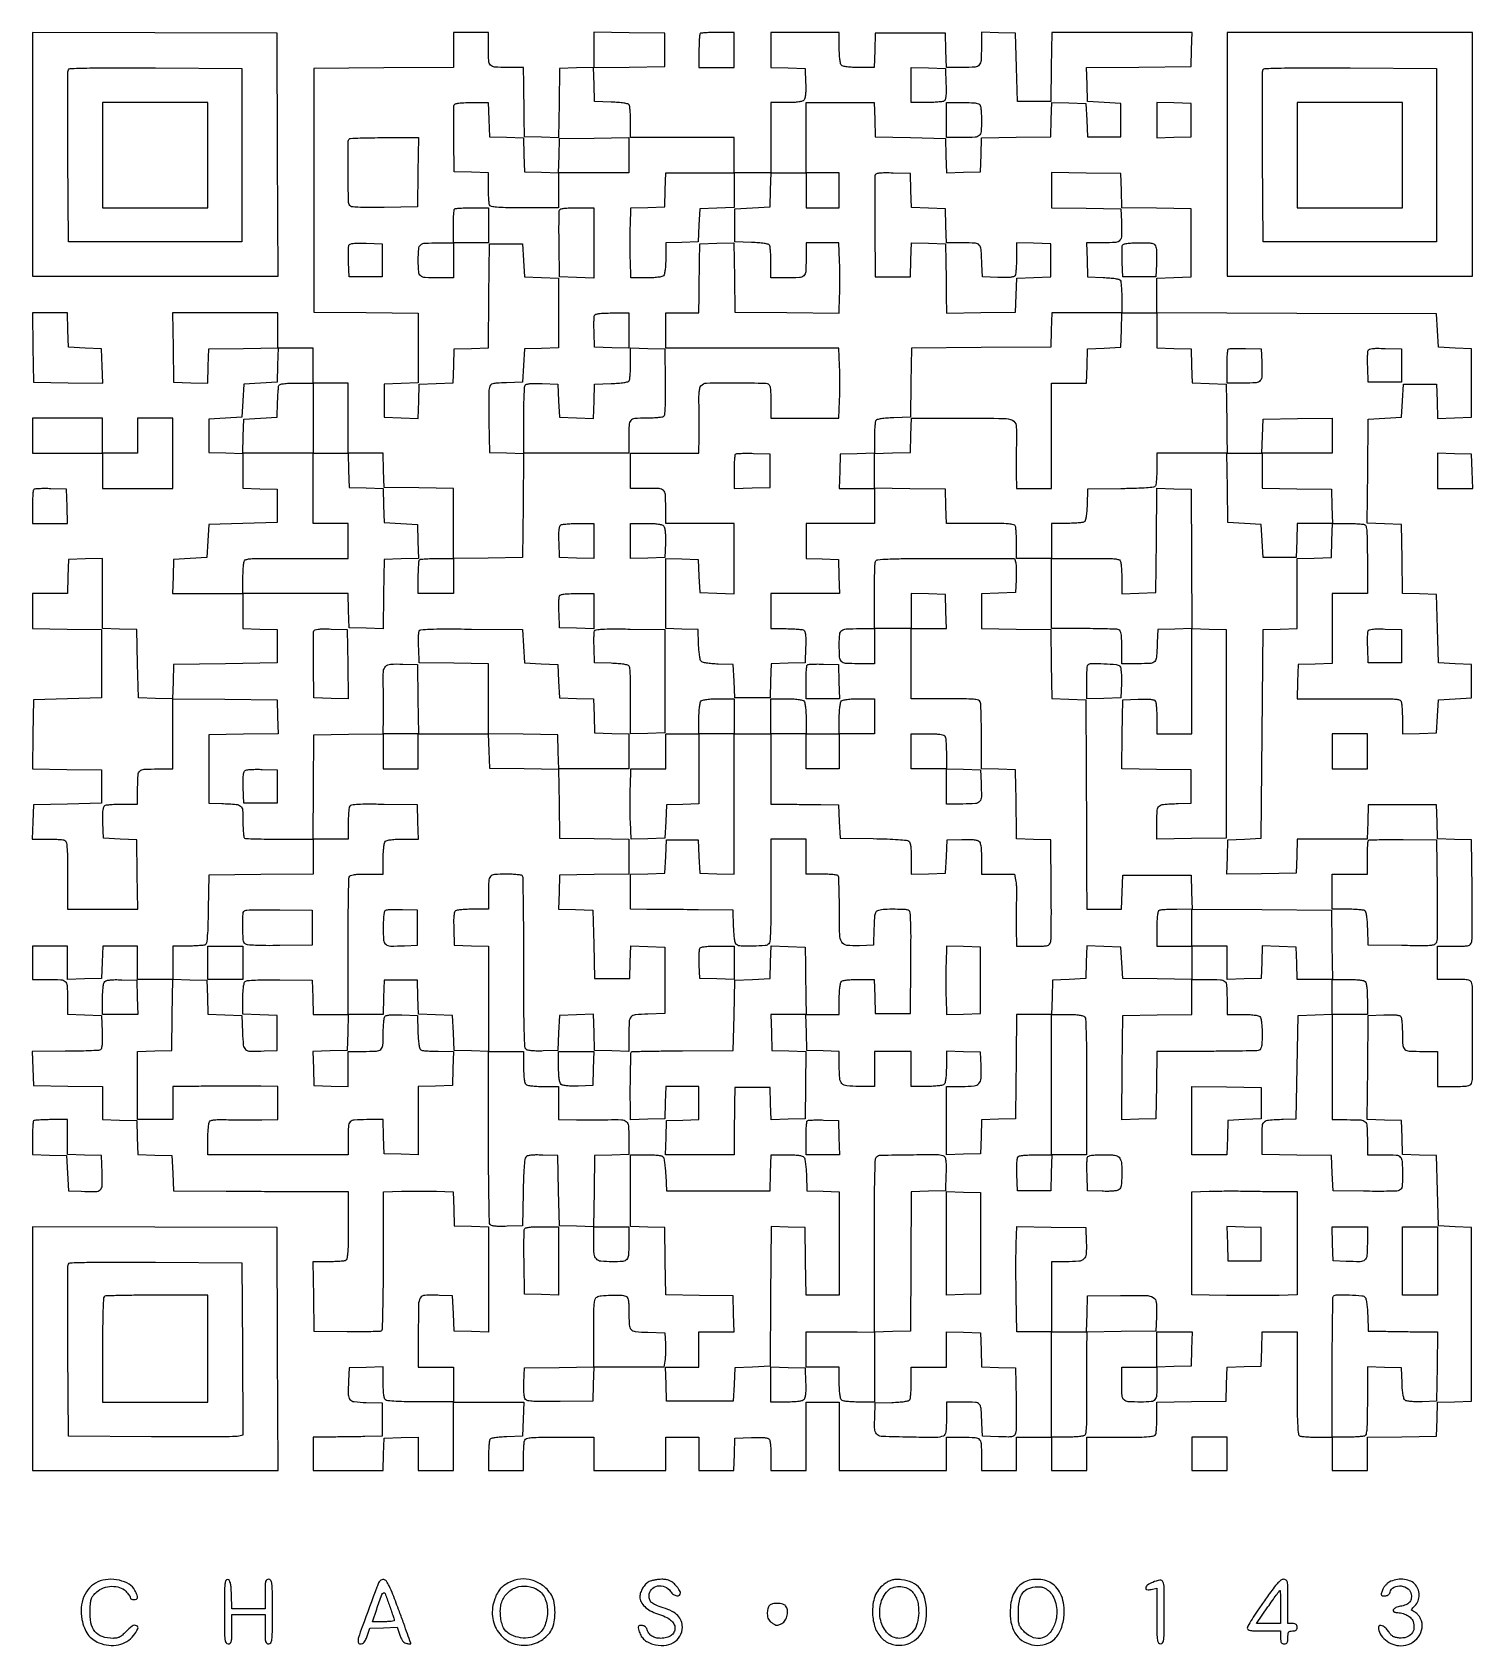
# Model space of a CAD drawing. Extents: x 156 to 936, y 95 to 969.
import ezdxf

# ---------------------------------------------------------------- set-up
doc = ezdxf.new("R2010")
doc.units = 0

msp = doc.modelspace()

# ---------------------------------------------------------------- linework, layer by layer
for points in [[(384, 959.512025), (384, 950.02405), (346.25, 949.762025), (308.5, 949.5), (308.5, 883.5), (308.5, 817.5), (336.75, 817.234427), (365, 816.968853), (365, 798.021953), (365, 779.075052), (355.75, 778.787526), (346.5, 778.5), (346.5, 769.5), (346.5, 760.5), (355.711984, 760.212977), (364.923969, 759.925954), (365.211984, 769.212977), (365.5, 778.5), (374.712964, 778.787036), (383.925929, 779.074071), (384.212964, 788.287036), (384.5, 797.5), (393.73449, 797.787321), (402.96898, 798.074641), (403.23449, 826.287321), (403.5, 854.5), (412.5, 854.5), (421.5, 854.5), (422, 845.5), (422.5, 836.5), (431.75, 836.212474), (441, 835.924948), (441, 817), (441, 798.075052), (431.75, 797.787526), (422.5, 797.5), (422, 788.5), (421.5, 779.5), (412.759315, 779.211203, 0.005372), (407.484491, 778.980162, 0.052168), (405.278305, 778.626938, 0.141216), (404.132916, 777.934777, 0.12694), (403.473799, 776.711203, 0.054081), (403.268925, 775.186011, 0.002903), (403.172883, 770.302666, 0.004516), (403.144785, 764.481573, 0.003275), (403.214485, 758), (403.5, 741.5), (412.765509, 741.212269), (422.031018, 740.924538), (421.765509, 712.712269), (421.5, 684.5), (402.75, 684.227935), (384, 683.955869), (384, 702.955869), (384, 721.955869), (365.25, 722.227935), (346.5, 722.5), (346.212474, 731.75), (345.924948, 741), (336.462474, 741), (327, 741), (327, 760), (327, 779), (317.5, 779), (308, 779), (308, 788.5), (308, 798), (298.5, 798), (289, 798), (289, 807.5), (289, 817), (260.477935, 817), (231.955869, 817), (232.227935, 798.25), (232.5, 779.5), (241.711984, 779.212977), (250.923969, 778.925954), (251.211984, 788.212977), (251.5, 797.5), (270.28782, 797.772204), (289.075639, 798.044409), (288.78782, 788.772204), (288.5, 779.5), (279.5, 779), (270.5, 778.5), (270, 769.5), (269.5, 760.5), (260.5, 760), (251.5, 759.5), (251.5, 750.5), (251.5, 741.5), (260.75, 741.212474), (270, 740.924948), (270, 731.5), (270, 722.075052), (279.25, 721.787526), (288.5, 721.5), (288.5, 712.5), (288.5, 703.5), (270, 703), (251.5, 702.5), (251, 693.5), (250.5, 684.5), (241.5, 684), (232.5, 683.5), (232.212474, 674.25), (231.924948, 665), (250.962474, 665), (270, 665), (270, 655.537526), (270, 646.075052), (279.25, 645.787526), (288.5, 645.5), (288.5, 636.5), (288.5, 627.5), (260.5, 627), (232.5, 626.5), (232.211984, 617.212977), (231.923969, 607.925954), (222.711984, 608.212977), (213.5, 608.5), (213, 627), (212.5, 645.5), (203.25, 645.787526), (194, 646.075052), (194, 665.075052), (194, 684.075052), (184.75, 683.787526), (175.5, 683.5), (175.212474, 674.25), (174.924948, 665), (165.462474, 665), (156, 665), (156, 655.522065), (156, 646.044131), (174.75, 645.772065), (193.5, 645.5), (193.5, 627), (193.5, 608.5), (175, 608), (156.5, 607.5), (156.228016, 588.772146), (155.956032, 570.044292), (174.728016, 569.772146), (193.5, 569.5), (193.5, 560.5), (193.5, 551.5), (175, 551), (156.5, 550.5), (156.212474, 541.25), (155.924948, 532), (163.880687, 532, -0.007017), (167.042924, 531.955617, -0.008872), (169.964077, 531.821697, -0.007277), (172.399219, 531.631102, -0.068543), (173.418213, 531.393011, -0.24904), (174.288503, 530.393178, -0.036273), (174.72025, 527.640441, -0.018295), (174.948927, 522.723448, -0.002472), (175, 512.393011), (175, 494), (194.022065, 494), (213.044131, 494), (212.772065, 512.75), (212.5, 531.5), (203.5, 532), (194.5, 532.5), (194.206902, 540.914347, -0.008519), (194.135766, 544.914541, -0.027159), (194.278749, 547.5815, -0.039341), (194.610638, 549.340297, -0.187221), (195.206902, 550.149034, -0.110402), (196.105717, 550.472467, -0.00954), (198.54359, 550.732898, -0.012203), (201.495888, 550.918959, -0.00917), (204.75, 550.984687), (213, 551), (213, 559.893011, -0.014768), (213.199638, 566.650479, -0.195511), (214.252746, 568.85745, -0.175208), (216.599988, 569.829247, -0.01141), (224.081787, 570), (232, 570), (232, 588.982692), (232, 607.965385), (260.25, 607.732692), (288.5, 607.5), (288.787232, 598.272202), (289.074464, 589.044404), (270.287232, 588.772202), (251.5, 588.5), (251.5, 570), (251.5, 551.5), (258.5, 551.245668, -0.008785), (266.435241, 550.817651, -0.158695), (268.760755, 549.871996, -0.204191), (269.798809, 547.813002, -0.016032), (270, 541.539965, 0.010525), (270.068833, 538.270247, 0.015724), (270.278853, 535.419636, 0.010668), (270.573135, 533.102428, 0.220882), (270.949286, 532.531343, 0.129805), (271.727222, 532.294608, 0.001646), (276.922117, 532.118185, 0.004683), (282.962348, 531.989577, 0.003037), (289.949286, 531.948712), (308, 531.952773), (308, 522.49196), (308, 513.031147), (279.75, 512.765573), (251.5, 512.5), (251.226647, 494.044584, -0.003561), (251.035521, 485.331725, -0.012194), (250.732937, 479.675066, -0.01105), (250.342971, 475.785498, -0.224357), (249.726647, 474.809897, -0.112125), (248.86414, 474.502227, -0.008919), (246.43689, 474.255038, -0.011731), (243.499351, 474.078012, -0.008719), (240.25, 474.015313), (232, 474), (232, 465), (232, 456), (222.5, 456), (213, 456), (213, 465), (213, 474), (203.538933, 474), (194.077866, 474), (193.788933, 465.25), (193.5, 456.5), (184.25, 456.212474), (175, 455.924948), (175, 464.962474), (175, 474), (165.5, 474), (156, 474), (156, 465), (156, 456), (163.918213, 456, -0.011384), (171.397656, 455.829682, -0.174757), (173.745668, 454.860252, -0.195866), (174.79962, 452.658129, -0.014889), (175, 445.930537), (175, 437.075052), (184.25, 436.787526), (193.5, 436.5), (193.791346, 427.58457, -0.007874), (193.863419, 423.325344, -0.025891), (193.721257, 420.518036, -0.03736), (193.391596, 418.675579, -0.190691), (192.791346, 417.849883, -0.12812), (191.766219, 417.520949, -0.002982), (186.654247, 417.266784, -0.006424), (180.622383, 417.080541, -0.004289), (173.712474, 417.015313), (155.924948, 417), (156.212474, 407.75), (156.5, 398.5), (175.25, 398.227935), (194, 397.955869), (194, 389.015461), (194, 380.075052), (203.25, 379.787526), (212.5, 379.5), (212.787036, 370.287036), (213.074071, 361.074071), (222.287036, 360.787036), (231.5, 360.5), (232, 351), (232.5, 341.5), (261, 341.291036, 0.000287), (273.284369, 341.208012, 0.000223), (286.635938, 341.131401, 0.000226), (299.07624, 341.0712, 0.00055), (308.25, 341.041036), (327, 341), (327, 322.606989, -0.002472), (326.948927, 312.276552, -0.018295), (326.72025, 307.359559, -0.036273), (326.288503, 304.606822, -0.24904), (325.418213, 303.606989, -0.068501), (324.399656, 303.368909, -0.007293), (321.968619, 303.178303, -0.008885), (319.052461, 303.044384, -0.007031), (315.896147, 303), (307.955869, 303), (308.227935, 284.25), (308.5, 265.5), (326.426208, 265.226208, 0.004698), (333.361099, 265.185452, 0.007277), (339.347405, 265.293655, 0.002895), (344.443767, 265.489537, 0.187448), (345.240287, 265.840287, 0.192108), (345.601827, 266.681753, 0.000738), (345.865971, 277.356888, 0.003606), (346.061279, 289.523364, 0.002242), (346.123477, 303.798942), (346.118798, 340.869727), (355.983408, 341.184863, -0.00468), (360.41685, 341.284968, -0.002932), (365.605482, 341.323112, -0.002943), (370.715725, 341.300633, -0.005365), (374.886973, 341.212964), (383.925929, 340.925929), (384.212964, 331.712964), (384.5, 322.5), (393.75, 322.212474), (403, 321.924948), (403, 293.424948), (403, 264.924948), (393.75, 265.212474), (384.5, 265.5), (384, 275), (383.5, 284.5), (376.520917, 284.800912, 0.02037), (368.571039, 284.819628, 0.256907), (366.090212, 283.328097, 0.128285), (365.120293, 279.842033, 0.004047), (365, 264.980948), (365, 246), (374.5, 246), (384, 246), (384, 236.544077), (384, 227.088155), (366.27854, 227.105428, -0.004522), (358.787933, 227.180481, -0.009408), (352.951528, 227.401667, -0.006257), (348.427395, 227.715278, -0.15395), (347.27854, 228.183795, -0.158742), (346.704823, 229.092385, -0.028569), (346.319507, 231.08265, -0.023572), (346.075223, 233.884211, -0.00996), (346, 237.659971), (346, 246.075052), (336.75, 245.787526), (327.5, 245.5), (327.199088, 238.520917, 0.012477), (327.062458, 230.988791, 0.170867), (327.97509, 228.45151, 0.198326), (330.222155, 227.237089, 0.017722), (336.759315, 226.788797), (345.5, 226.5), (345.5, 217.5), (345.5, 208.5), (336, 208.300092, -0.001205), (331.692564, 208.219838, -0.000722), (326.573437, 208.144193, -0.000722), (321.478044, 208.083617, -0.001257), (317.25, 208.050092), (308, 208), (308, 199), (308, 190), (326.961067, 190), (345.922134, 190), (346.211067, 198.75), (346.5, 207.5), (355.75, 207.787526), (365, 208.075052), (365, 199.037526), (365, 190), (374.5, 190), (384, 190), (384, 208.5), (384, 227), (403.037526, 227), (422.075052, 227), (421.787526, 217.75), (421.5, 208.5), (413.031844, 208.206033, 0.010674), (409.460658, 208.005667, 0.020911), (406.63313, 207.666992, 0.02067), (404.533237, 207.236162, 0.192561), (403.797157, 206.706033, 0.110752), (403.494844, 205.866303, 0.009471), (403.251296, 203.57771, 0.012155), (403.07711, 200.806269, 0.009121), (403.015313, 197.75), (403, 190), (412.5, 190), (422, 190), (422, 197.418213, -0.007511), (422.044415, 200.374534, -0.009324), (422.178303, 203.121975, -0.007881), (422.369301, 205.415001, -0.066985), (422.606989, 206.418213, -0.24904), (423.606822, 207.288503, -0.036273), (426.359559, 207.72025, -0.018295), (431.276552, 207.948927, -0.002472), (441.606989, 208), (460, 208), (460, 199), (460, 190), (479.5, 190), (499, 190), (499, 199), (499, 208), (508, 208), (517, 208), (517, 199), (517, 190), (526.461067, 190), (535.922134, 190), (536.211067, 198.75), (536.5, 207.5), (545.41543, 207.791346, -0.007874), (549.674656, 207.863419, -0.025891), (552.481964, 207.721257, -0.03736), (554.324421, 207.391596, -0.190691), (555.150117, 206.791346, -0.10844), (555.472644, 205.905885, -0.010308), (555.733216, 203.60277, -0.012782), (555.918998, 200.812394, -0.009736), (555.984687, 197.75), (556, 190), (565.5, 190), (575, 190), (575, 208.5), (575, 227), (584, 227), (593, 227), (593, 208.5), (593, 190), (622, 190), (651, 190), (651, 199), (651, 208), (659.893011, 208, -0.014293), (666.629342, 207.807402, -0.190034), (668.840438, 206.785965, -0.179949), (669.821795, 204.50542, -0.01257), (670, 197.418213), (670, 190), (679.5, 190), (689, 190), (689, 199), (689, 208), (698.5, 208), (708, 208), (708, 199), (708, 190), (717.5, 190), (727, 190), (727, 199), (727, 208), (745.393011, 208, 0.002472), (755.723448, 208.051073, 0.018295), (760.640441, 208.27975, 0.036273), (763.393178, 208.711497, 0.24904), (764.393011, 209.581787, 0.068379), (764.631058, 210.599091, 0.007341), (764.821697, 213.018418, 0.00892), (764.955613, 215.920314, 0.007069), (765, 219.059722), (765, 226.955869), (783.75, 227.227935), (802.5, 227.5), (802.787036, 236.712964), (803.074071, 245.925929), (812.287036, 246.212964), (821.5, 246.5), (821.787526, 255.75), (822.075052, 265), (831.537526, 265), (841, 265), (841, 237.106989, 0.001482), (841.047441, 221.102837, 0.01238), (841.269618, 213.864913, 0.020733), (841.66906, 209.7558, 0.273), (842.581787, 208.606989, 0.06844), (843.599719, 208.368926, 0.007317), (846.0249, 208.178303, 0.008902), (848.933927, 208.044385, 0.00705), (852.081787, 208), (860, 208), (860, 199), (860, 190), (869.5, 190), (879, 190), (879, 198.977935), (879, 207.955869), (897.75, 208.227935), (916.5, 208.5), (916.787036, 217.712964), (917.074071, 226.925929), (926.287036, 227.212964), (935.5, 227.5), (935.5, 274.5), (935.5, 321.5), (926.5, 322), (917.5, 322.5), (917, 341.5), (916.5, 360.5), (907.287036, 360.787036), (898.074071, 361.074071), (897.787036, 370.287036), (897.5, 379.5), (888.234491, 379.787731), (878.968982, 380.075462), (879.234491, 408.287731), (879.5, 436.5), (887.914347, 436.793098, -0.008519), (891.914541, 436.864234, -0.027159), (894.5815, 436.721251, -0.039341), (896.340297, 436.389362, -0.187221), (897.149034, 435.793098, -0.10999), (897.472364, 434.896861, -0.009701), (897.732898, 432.487838, -0.012325), (897.918951, 429.570103, -0.009288), (897.984687, 426.356989, 0.01753), (898.212312, 420.197169, 0.202261), (899.287248, 418.08692, 0.165682), (901.655429, 417.162535, 0.010942), (909.081787, 417), (917, 417), (917, 407.5), (917, 398), (925.893011, 398, 0.00673), (930.571713, 398.062976, 0.034532), (933.154102, 398.311531, 0.06988), (934.653872, 398.782907, 0.192406), (935.393011, 399.581787, 0.091131), (935.951795, 402.573538, 0.000722), (935.987056, 427, 0.000722), (935.951795, 451.426462, 0.091131), (935.393011, 454.418213, 0.192406), (934.653872, 455.217093, 0.06988), (933.154102, 455.688469, 0.034532), (930.571713, 455.937024, 0.00673), (925.893011, 456), (917, 456), (917, 465), (917, 474), (925.980948, 474, 0.004718), (931.547349, 474.05252, 0.05329), (933.733065, 474.327943, 0.154152), (934.853609, 474.996168, 0.122466), (935.511889, 476.25, 0.056278), (935.724366, 477.910045, 0.001377), (935.817795, 485.623438, 0.002973), (935.848704, 494.682513, 0.002017), (935.780941, 505), (935.5, 531.5), (926.287036, 531.787036), (917.074071, 532.074071), (916.787036, 541.287036), (916.5, 550.5), (898, 550.5), (879.5, 550.5), (879.212474, 541.25), (878.924948, 532), (860, 532), (841.075052, 532), (840.787526, 522.75), (840.5, 513.5), (821.71218, 513.227796), (802.924361, 512.955591), (803.21218, 522.227796), (803.5, 531.5), (812.5, 532), (821.5, 532.5), (822, 589), (822.5, 645.5), (831.75, 645.787526), (841, 646.075052), (841, 665), (841, 683.924948), (850.25, 684.212474), (859.5, 684.5), (859.787526, 693.75), (860.075052, 703), (867.955738, 703, -0.007082), (871.089223, 702.955612, -0.008933), (873.986123, 702.821697, -0.007357), (876.40135, 702.631047, -0.068336), (877.418213, 702.393011, -0.24904), (878.288503, 701.393178, -0.036273), (878.72025, 698.640441, -0.018295), (878.948927, 693.723448, -0.002472), (879, 683.393011), (879, 665), (869.5, 665), (860, 665), (860, 646.037526), (860, 627.075052), (850.75, 626.787526), (841.5, 626.5), (841.212474, 617.25), (840.924948, 608), (859.712474, 607.933947, 0.000753), (867.558252, 607.918172, 0.0007), (875.596046, 607.92536, 0.000697), (882.7424, 607.951719, 0.002368), (887.401724, 607.99747, -0.008179), (891.616033, 607.989874, -0.025722), (894.437012, 607.793234, -0.036226), (896.304599, 607.427377, -0.187083), (897.136411, 606.813523, -0.110024), (897.464721, 605.90277, -0.009673), (897.72919, 603.451387, -0.012303), (897.918031, 600.482431, -0.009267), (897.984687, 597.212474), (898, 588.924948), (907.25, 589.212474), (916.5, 589.5), (917, 598.5), (917.5, 607.5), (926.5, 608), (935.5, 608.5), (935.5, 617.5), (935.5, 626.5), (926.5, 627), (917.5, 627.5), (917, 646), (916.5, 664.5), (907.271928, 664.787236), (898.043857, 665.074471), (897.771928, 683.787236), (897.5, 702.5), (888.234491, 702.787731), (878.968982, 703.075462), (879.234491, 731.287731), (879.5, 759.5), (888.5, 760), (897.5, 760.5), (898, 769.5), (898.5, 778.5), (907.5, 778.5), (916.5, 778.5), (916.788016, 769.212977), (917.076031, 759.925954), (926.288016, 760.212977), (935.5, 760.5), (935.5, 779), (935.5, 797.5), (926.5, 798), (917.5, 798.5), (917, 807.5), (916.5, 816.5), (840.75, 816.756286), (765, 817.012572), (765, 826.46876), (765, 835.924948), (774.25, 836.212474), (783.5, 836.5), (783.5, 855), (783.5, 873.5), (764.787236, 873.771928), (746.074471, 874.043857), (745.787236, 883.271928), (745.5, 892.5), (726.75, 892.772065), (708, 893.044131), (708, 883.544131), (708, 874.044131), (726.75, 873.772065), (745.5, 873.5), (745.800912, 866.520917, -0.012342), (745.941627, 858.877164, -0.177188), (745.006711, 856.370644, -0.201759), (742.724982, 855.226268, -0.016678), (735.943422, 855), (726.924948, 855), (727.212474, 845.75), (727.5, 836.5), (735.968156, 836.206033, -0.010674), (739.539342, 836.005667, -0.020911), (742.36687, 835.666992, -0.02067), (744.466763, 835.236162, -0.192561), (745.202843, 834.706033, -0.112667), (745.505619, 833.854929, -0.008725), (745.748704, 831.430835, -0.011582), (745.922928, 828.497876, -0.008579), (745.984687, 825.25), (746, 817), (727.037526, 817), (708.075052, 817), (707.787526, 807.75), (707.5, 798.5), (669.772021, 798.237996), (632.044042, 797.975993), (631.772021, 779.237996), (631.5, 760.5), (622.532999, 760.207902, 0.009786), (618.707636, 760.008289, 0.020298), (615.737125, 759.673305, 0.020215), (613.552989, 759.24575, 0.195149), (612.798312, 758.707902, 0.112481), (612.495126, 757.856585, 0.008796), (612.251635, 755.442407, 0.011636), (612.07716, 752.521154, 0.00863), (612.015313, 749.287526), (612, 741.075052), (602.75, 740.787526), (593.5, 740.5), (593.212474, 731.25), (592.924948, 722), (602.462474, 722), (612, 722), (612, 712.5), (612, 703), (593.5, 703), (575, 703), (575, 693.538933), (575, 684.077866), (583.75, 683.788933), (592.5, 683.5), (592.787526, 674.25), (593.075052, 665), (574.537526, 665), (556, 665), (556, 655.5), (556, 646), (564.25, 645.984687, -0.00917), (567.504112, 645.918959, -0.012203), (570.45641, 645.732898, -0.00954), (572.894283, 645.472467, -0.110402), (573.793098, 645.149034, -0.187221), (574.389362, 644.340297, -0.039341), (574.721251, 642.5815, -0.027159), (574.864234, 639.914541, -0.008519), (574.793098, 635.914347), (574.5, 627.5), (565.287036, 627.212964), (556.074071, 626.925929), (555.787036, 617.712964), (555.5, 608.5), (546, 608.5), (536.5, 608.5), (536, 617.5), (535.5, 626.5), (527.340089, 626.788987, -0.011567), (523.891314, 626.991088, -0.021226), (521.099184, 627.339416, -0.021889), (518.999158, 627.787742, -0.157271), (518.1358, 628.336371, -0.125024), (517.711338, 629.228781, -0.012684), (517.311344, 631.561195, -0.015246), (516.985233, 634.409812, -0.011582), (516.795712, 637.547384), (516.5, 645.5), (507.75, 645.788933), (499, 646.077866), (499, 665.077866), (499, 684.077866), (507.75, 683.788933), (516.5, 683.5), (517, 674.5), (517.5, 665.5), (526.75, 665.212474), (536, 664.924948), (536, 683.962474), (536, 703), (517.5, 703), (499, 703), (499, 711.893011, 0.014768), (498.800362, 718.650479, 0.195511), (497.747254, 720.85745, 0.175208), (495.400012, 721.829247, 0.01141), (487.918213, 722), (480, 722), (480, 731.5), (480, 741), (498.5, 741), (517, 741), (517.125886, 749.75, 0.00318), (517.157869, 753.735023, 0.001862), (517.148043, 758.507467, 0.001862), (517.10265, 763.282314, 0.003165), (517.024538, 767.27542, -0.00977), (516.999712, 771.185347, -0.020936), (517.165701, 774.197251, -0.024523), (517.491098, 776.410811, -0.125079), (518.021097, 777.52542, -0.217856), (521.169257, 779.042517, -0.005731), (537.086179, 779.179285, -0.004864), (553.179251, 778.976541, -0.30443), (555.393011, 777.418213, -0.06844), (555.631074, 776.400281, -0.007317), (555.821697, 773.9751, -0.008902), (555.955615, 771.066073, -0.00705), (556, 767.918213), (556, 760), (574.40347, 760), (592.806941, 760), (593.15347, 769.5, 0.005743), (593.261505, 773.824751, 0.003373), (593.296414, 779, 0.003373), (593.261505, 784.175249, 0.005743), (593.15347, 788.5), (592.806941, 798), (545.90347, 798), (499, 798), (499, 807.5), (499, 817), (508, 817), (517, 817), (517.079024, 826.25, -0.00076), (517.121575, 830.478045, -0.000437), (517.185059, 835.573437, -0.000437), (517.257785, 840.692568, -0.000729), (517.329024, 845), (517.5, 854.5), (526.727798, 854.787232), (535.955596, 855.074464), (536.227798, 836.287232), (536.5, 817.5), (564.678633, 817.234548), (592.857266, 816.969096), (593.178633, 826.234548, 0.005728), (593.277343, 830.485735, 0.003234), (593.304634, 835.642336, 0.003227), (593.264944, 840.844963, 0.005289), (593.156293, 845.25), (592.812585, 855), (583.906293, 855), (575, 855), (575, 846.106989, -0.014768), (574.800362, 839.349521, -0.195511), (573.747254, 837.14255, -0.175208), (571.400012, 836.170753, -0.01141), (563.918213, 836), (556, 836), (555.984687, 844.25, 0.008591), (555.922842, 847.498009, 0.011595), (555.748365, 850.431384, 0.008743), (555.504907, 852.855762, 0.112618), (555.201688, 853.707902, 0.195149), (554.447011, 854.24575, 0.020215), (552.262875, 854.673305, 0.020298), (549.292364, 855.008289, 0.009786), (545.467001, 855.207902), (536.5, 855.5), (536.5, 864.5), (536.5, 873.5), (546, 874), (555.5, 874.5), (555.787526, 883.75), (556.075052, 893), (565.537526, 893), (575, 893), (575, 883.5), (575, 874), (584, 874), (593, 874), (593, 883.5), (593, 893), (584, 893), (575, 893), (575, 912), (575, 931), (593.462474, 931), (611.924948, 931), (612.212474, 921.75), (612.5, 912.5), (631.5, 912), (650.5, 911.5), (650.788016, 902.212977), (651.076031, 892.925954), (660.288016, 893.212977), (669.5, 893.5), (669.787236, 902.728072), (670.074471, 911.956143), (688.787236, 912.228072), (707.5, 912.5), (707.788016, 921.787023), (708.076031, 931.074046), (717.288016, 930.787023), (726.5, 930.5), (727, 921.5), (727.5, 912.5), (736.5, 912.5), (745.5, 912.5), (745.5, 921.5), (745.5, 930.5), (736.5, 931), (727.5, 931.5), (727.212681, 940.734363), (726.925362, 949.968727), (755.212681, 950.234363), (783.5, 950.5), (783.787526, 959.75), (784.075052, 969), (746.059591, 969), (708.044131, 969), (707.772065, 950.25), (707.5, 931.5), (698.5, 931.5), (689.5, 931.5), (689, 950), (688.5, 968.5), (679.25, 968.787526), (670, 969.075052), (669.986345, 961.787526, -0.010832), (669.799714, 953.859802, -0.166914), (668.811357, 951.3561, -0.20174), (666.562052, 950.225104, -0.016943), (659.920894, 950), (651.075052, 950), (650.787526, 959.25), (650.5, 968.5), (631.5, 968.5), (612.5, 968.5), (612.212474, 959.25), (611.924948, 950), (603.662474, 950, -0.011159), (600.152513, 950.078344, -0.02038), (597.298731, 950.322617, -0.021131), (595.138013, 950.689961, -0.144682), (594.2, 951.2, -0.144849), (593.689458, 952.139671, -0.021091), (593.322289, 954.306878, -0.020332), (593.07823, 957.171507, -0.011084), (593, 960.7), (593, 969), (574.5, 969), (556, 969), (556, 959.537526), (556, 950.075052), (565.25, 949.787526), (574.5, 949.5), (574.793771, 941.655204, -0.01153), (574.842502, 938.264652, -0.021342), (574.701133, 935.514748, -0.023545), (574.405224, 933.431833, -0.126804), (573.921326, 932.405204, -0.145524), (572.939147, 931.748928, -0.03848), (571.078343, 931.326735, -0.027148), (568.342652, 931.0746, -0.009406), (564.377555, 931), (556, 931), (556, 912), (556, 893), (546, 893), (536, 893), (536, 902.5), (536, 912), (508, 912), (480, 912), (479.984687, 920.25, 0.008591), (479.922842, 923.498009, 0.011595), (479.748365, 926.431384, 0.008743), (479.504907, 928.855762, 0.112618), (479.201688, 929.707902, 0.195149), (478.447011, 930.24575, 0.020215), (476.262875, 930.673305, 0.020298), (473.292364, 931.008289, 0.009786), (469.467001, 931.207902), (460.5, 931.5), (460.212762, 940.728277), (459.925523, 949.956554), (479.212762, 950.228277), (498.5, 950.5), (498.5, 959.5), (498.5, 968.5), (479.25, 968.771593), (460, 969.043186), (460, 959.559119), (460, 950.075052), (450.75, 949.787526), (441.5, 949.5), (441.227798, 930.712768), (440.955596, 911.925536), (431.727798, 912.212768), (422.5, 912.5), (422.378301, 922.5, 0.000177), (422.322381, 926.965304, 0.000114), (422.254662, 932.132812, 0.000115), (422.186183, 937.181784, 0.000217), (422.128301, 941.25), (422, 950), (413.106989, 950, -0.014768), (406.349521, 950.199638, -0.195511), (404.14255, 951.252746, -0.175208), (403.170753, 953.599988, -0.01141), (403, 961.081787), (403, 969), (393.5, 969), (384, 969)], [(517.666667, 968.333333, 0.174709), (517.400808, 967.76784, 0.005871), (517.195833, 965.267708, 0.010477), (517.048334, 962.266524, 0.007039), (517, 958.833333), (517, 950), (526.5, 950), (536, 950), (536, 959.5), (536, 969), (527.166667, 969, 0.007039), (523.733476, 968.951666, 0.010477), (520.732292, 968.804167, 0.005871), (518.23216, 968.599192, 0.174709)], [(269.5, 902.5), (269.5, 855.5), (222.5, 855.5), (175.5, 855.5), (175.239372, 901.5, -0.000997), (175.174287, 919.225103, -0.001596), (175.197198, 934.357597, -0.000282), (175.267665, 947.72814, -0.090314), (175.461789, 948.759906, -0.301449), (176.45055, 949.464468, -0.003096), (185.402033, 949.70934, -0.005599), (198.68089, 949.841585, -0.001079), (222.722417, 949.759906), (269.5, 949.5)], [(650.793098, 941.085653, -0.008519), (650.864234, 937.085459, -0.027159), (650.721251, 934.4185, -0.039341), (650.389362, 932.659703, -0.187221), (649.793098, 931.850966, -0.110402), (648.894283, 931.527533, -0.00954), (646.45641, 931.267102, -0.012203), (643.504112, 931.081041, -0.00917), (640.25, 931.015313), (632, 931), (632, 940.537526), (632, 950.075052), (641.25, 949.787526), (650.5, 949.5)], [(916.5, 902.5), (916.5, 855.5), (869.5, 855.5), (822.5, 855.5), (822.239372, 901.5, -0.000997), (822.174287, 919.225103, -0.001596), (822.197198, 934.357597, -0.000282), (822.267665, 947.72814, -0.090314), (822.461789, 948.759906, -0.301449), (823.45055, 949.464468, -0.003096), (832.402033, 949.70934, -0.005599), (845.68089, 949.841585, -0.001079), (869.722417, 949.759906), (916.5, 949.5)], [(403.212474, 921.75), (403.5, 912.5), (412.712964, 912.212964), (421.925929, 911.925929), (422.212964, 902.712964), (422.5, 893.5), (431.711984, 893.212977), (440.923969, 892.925954), (441.211984, 902.212977), (441.5, 911.5), (460.25, 911.772065), (479, 912.044131), (479, 902.522065), (479, 893), (460, 893), (441, 893), (441, 883.5), (441, 874), (422.606989, 874, -0.002472), (412.276552, 874.051073, -0.018295), (407.359559, 874.27975, -0.036273), (404.606822, 874.711497, -0.24904), (403.606989, 875.581787, -0.068336), (403.368953, 876.59865, -0.007357), (403.178303, 879.013877, -0.008933), (403.044388, 881.910777, -0.007082), (403, 885.044262), (403, 892.924948), (393.75, 893.212474), (384.5, 893.5), (384.225464, 910.964868, -0.00274), (384.155987, 917.750713, -0.004104), (384.176436, 923.676938, -0.001758), (384.253208, 928.73586, -0.087149), (384.444079, 929.714868, -0.235863), (385.107183, 930.321717, -0.035823), (386.91786, 930.700569, -0.025747), (389.707524, 930.933096, -0.00792), (393.931089, 931), (402.924948, 931)], [(669.393011, 929.418213, -0.063253), (669.629829, 928.450783, -0.009306), (669.821697, 926.43975, -0.010378), (669.955516, 924.041973, -0.008749), (670, 921.5, -0.015844), (669.802358, 915.264457, -0.190499), (668.797846, 913.129957, -0.177094), (666.570835, 912.178146, -0.013336), (659.893011, 912), (651, 912), (651, 921.5), (651, 931), (659.893011, 931, -0.00673), (664.571713, 930.937024, -0.034532), (667.154102, 930.688469, -0.06988), (668.653872, 930.217093, -0.192406)], [(364.772065, 893.25), (364.5, 874.5), (346.573721, 874.226208, -0.003244), (337.635503, 874.147687, -0.013907), (332.310485, 874.283582, -0.016205), (328.866523, 874.579568, -0.225497), (327.839034, 875.226208, -0.139457), (327.159203, 877.517907, -0.00162), (327.031184, 893.493216, -0.001229), (326.99363, 909.708804, -0.198876), (327.666667, 911.333333, -0.188148), (328.281908, 911.603263, -0.001617), (333.529398, 911.804167, -0.005362), (339.604618, 911.951879, -0.003396), (346.688732, 912), (365.044131, 912)], [(536, 883.537526), (536, 874.075052), (526.75, 873.787526), (517.5, 873.5), (517, 864.5), (516.5, 855.5), (507.75, 855.211067), (499, 854.922134), (499, 846.661067, -0.011162), (498.921652, 843.1518, -0.020382), (498.67737, 840.298426, -0.021133), (498.31002, 838.13795, -0.144676), (497.8, 837.2, -0.144419), (496.86461, 836.690761, -0.021194), (494.714083, 836.32314, -0.020457), (491.877361, 836.078525, -0.011278), (488.39653, 836), (480.193059, 836), (479.84653, 845.5, -0.005726), (479.738415, 849.822252, -0.003373), (479.703223, 854.989347, -0.003373), (479.737724, 860.152997, -0.005761), (479.845294, 864.463735), (480.190588, 873.92747), (489.345294, 874.213735), (498.5, 874.5), (498.787526, 883.75), (499.075052, 893), (517.537526, 893), (536, 893)], [(612.469434, 891.780941, 0.088963), (612.273157, 890.754547, 0.000812), (612.196043, 882.93741, 0.002739), (612.171171, 873.932881, 0.001763), (612.236333, 863.493192), (612.5, 836.5), (622, 836.5), (631.5, 836.5), (631.788016, 845.787023), (632.076031, 855.074046), (641.288016, 854.787023), (650.5, 854.5), (650.699908, 845, -0.001208), (650.780163, 840.691038, -0.000722), (650.855807, 835.566956, -0.000723), (650.91638, 830.464512, -0.001256), (650.949908, 826.227935), (651, 816.955869), (669.75, 817.227935), (688.5, 817.5), (688.787036, 826.712964), (689.074071, 835.925929), (698.287036, 836.212964), (707.5, 836.5), (707.5, 845.5), (707.5, 854.5), (698.25, 854.787526), (689, 855.075052), (688.984687, 846.787526, -0.009129), (688.918962, 843.519034, -0.01216), (688.732898, 840.554613, -0.009485), (688.472502, 838.106611, -0.110544), (688.149034, 837.206902, -0.187221), (687.340297, 836.610638, -0.039341), (685.5815, 836.278749, -0.027159), (682.914541, 836.135766, -0.008519), (678.914347, 836.206902), (670.5, 836.5), (670.245668, 843.5, 0.009054), (669.811311, 851.472893, 0.165063), (668.834916, 853.784162, 0.199365), (666.713321, 854.809906, 0.014194), (660.018474, 855), (651.075052, 855), (650.787526, 864.25), (650.5, 873.5), (641.287036, 873.787036), (632.074071, 874.074071), (631.787036, 883.287036), (631.5, 892.5), (622.233101, 892.787749, 0.006977), (617.724927, 892.864789, 0.026478), (614.911477, 892.724532, 0.040954), (613.148472, 892.395303, 0.238871)], [(403, 864.5), (403, 855), (393.5, 855), (384, 855), (384, 845.5), (384, 836), (376.081787, 836, -0.011011), (368.641409, 836.163873, -0.16771), (366.279861, 837.097177, -0.201251), (365.212506, 839.225197, -0.016928), (365, 845.5, -0.016928), (365.212506, 851.774803, -0.201251), (366.279861, 853.902823, -0.16771), (368.641409, 854.836127, -0.011011), (376.081787, 855), (384, 855), (384, 863.833333, -0.007039), (384.048334, 867.266524, -0.010477), (384.195833, 870.267708, -0.005871), (384.400808, 872.76784, -0.174709), (384.666667, 873.333333, -0.174709), (385.23216, 873.599192, -0.005871), (387.732292, 873.804167, -0.010477), (390.733476, 873.951666, -0.007039), (394.166667, 874), (403, 874)], [(460, 854.962474), (460, 835.924948), (450.75, 836.212474), (441.5, 836.5), (441.257563, 854, -0.002549), (441.198054, 860.796851, -0.003829), (441.221776, 866.726562, -0.001593), (441.297044, 871.79645, -0.084029), (441.476178, 872.75, -0.243945), (442.117553, 873.334331, -0.032366), (443.976038, 873.702636, -0.024699), (446.793241, 873.932867, -0.008039), (450.968615, 874), (460, 874)], [(345.5, 845.5), (345.5, 836.5), (336.5, 836.5), (327.5, 836.5), (327.205027, 844.411609, -0.006757), (327.130652, 847.542211, -0.008847), (327.151984, 850.403842, -0.006825), (327.2445, 852.787219, -0.078651), (327.438673, 853.700781, -0.222283), (328.127059, 854.364206, -0.05328), (329.715903, 854.724548, -0.030281), (332.338027, 854.871594, -0.007113), (336.733647, 854.789171), (345.5, 854.5)], [(764.53186, 852.729083, -0.045288), (764.735265, 851.430652, -0.00895), (764.846004, 849.075142, -0.009416), (764.874264, 846.317546, -0.008627), (764.800912, 843.479083), (764.5, 836.5), (755.5, 836.5), (746.5, 836.5), (746.205027, 844.411609, -0.006569), (746.129541, 847.539392, -0.008656), (746.147568, 850.392336, -0.006579), (746.235027, 852.7687, -0.079281), (746.423642, 853.661609, -0.22457), (747.090262, 854.298479, -0.043417), (748.75639, 854.695609, -0.02855), (751.380684, 854.93277, -0.008261), (755.449563, 855, -0.005141), (760.703997, 854.94597, -0.056171), (762.795734, 854.666566, -0.156364), (763.880532, 853.993638, -0.115369)], [(479, 807.462474), (479, 797.924948), (469.75, 798.212474), (460.5, 798.5), (460.205027, 806.411609, -0.006569), (460.129541, 809.539392, -0.008656), (460.147568, 812.392336, -0.006579), (460.235027, 814.7687, -0.079281), (460.423642, 815.661609, -0.228749), (461.106941, 816.304101, -0.041413), (462.854544, 816.698735, -0.027242), (465.620517, 816.933967, -0.007593), (469.968615, 817), (479, 817)], [(765, 807.537526), (765, 798.075052), (774.25, 797.787526), (783.5, 797.5), (783.787036, 788.287036), (784.074071, 779.074071), (793.287036, 778.787036), (802.5, 778.5), (802.699908, 769, -0.001205), (802.780162, 764.692564, -0.000722), (802.855807, 759.573437, -0.000722), (802.916383, 754.478044, -0.001257), (802.949908, 750.25), (803, 741), (812.462474, 741), (821.924948, 741), (822.212474, 750.25), (822.5, 759.5), (841.25, 759.772065), (860, 760.044131), (860, 750.522065), (860, 741), (841, 741), (822, 741), (822, 731.522065), (822, 722.044131), (840.75, 721.772065), (859.5, 721.5), (859.787526, 712.25), (860.075052, 703), (850.575052, 703), (841.075052, 703), (840.787526, 693.75), (840.5, 684.5), (831.5, 684.5), (822.5, 684.5), (822, 693.5), (821.5, 702.5), (812.5, 703), (803.5, 703.5), (803.227935, 722.25), (802.955869, 741), (783.977935, 741), (765, 741), (764.984687, 732.75, -0.008715), (764.922014, 729.500689, -0.011727), (764.745063, 726.563274, -0.008914), (764.497985, 724.136111, -0.11214), (764.190449, 723.273912, -0.223435), (763.222567, 722.660091, -0.01141), (759.426015, 722.268756, -0.01247), (753.909881, 721.965306, -0.003691), (745.455762, 721.773912), (727.5, 721.5), (727.206033, 713.031844, -0.010674), (727.005667, 709.460658, -0.020911), (726.666992, 706.63313, -0.02067), (726.236162, 704.533237, -0.192561), (725.706033, 703.797157, -0.112667), (724.854929, 703.494381, -0.008725), (722.430835, 703.251296, -0.011582), (719.497876, 703.077072, -0.008579), (716.25, 703.015313), (708, 703), (708, 693.5), (708, 684), (717.25, 683.933947, 0.001658), (721.436818, 683.917937, 0.001002), (726.397694, 683.92536, 0.001003), (731.325489, 683.952492, 0.001761), (735.401724, 683.99747, -0.008179), (739.616033, 683.989874, -0.025722), (742.437012, 683.793234, -0.036226), (744.304599, 683.427377, -0.187083), (745.136411, 682.813523, -0.110024), (745.464721, 681.90277, -0.009673), (745.72919, 679.451387, -0.012303), (745.918031, 676.482431, -0.009267), (745.984687, 673.212474), (746, 664.924948), (755.25, 665.212474), (764.5, 665.5), (764.765637, 693.787319), (765.031273, 722.074638), (774.265637, 721.787319), (783.5, 721.5), (783.761989, 683.787367), (784.023977, 646.074734), (793.261989, 645.787367), (802.5, 645.5), (802.5, 589), (802.5, 532.5), (783.75, 532.227935), (765, 531.955869), (765, 540.958883, -0.014005), (765.188915, 547.701993, -0.198811), (766.213314, 549.830689, -0.165771), (768.523155, 550.810585, -0.009086), (776.5, 551.245668), (783.5, 551.5), (783.5, 560.5), (783.5, 569.5), (764.728016, 569.772146), (745.956032, 570.044292), (746.228016, 588.772146), (746.5, 607.5), (754.914347, 607.793098, -0.008519), (758.914541, 607.864234, -0.027159), (761.5815, 607.721251, -0.039341), (763.340297, 607.389362, -0.187221), (764.149034, 606.793098, -0.110402), (764.472467, 605.894283, -0.00954), (764.732898, 603.45641, -0.012203), (764.918959, 600.504112, -0.00917), (764.984687, 597.25), (765, 589), (774.5, 589), (784, 589), (784, 617.537526), (784, 646.075052), (774.75, 645.787526), (765.5, 645.5), (765.245668, 638.5, -0.009074), (764.810854, 630.52461, -0.165509), (763.832254, 628.214245, -0.199016), (761.706186, 627.189349, -0.014075), (754.980948, 627), (746, 627), (746, 635.893011, 0.00673), (745.937024, 640.571713, 0.034532), (745.688469, 643.154102, 0.06988), (745.217093, 644.653872, 0.192406), (744.418213, 645.393011, 0.081401), (743.244542, 645.635772, 0.002396), (738.184475, 645.821697, 0.00474), (732.207024, 645.955951, 0.003244), (725.418213, 646), (708, 646), (708, 665), (708, 684), (698.5, 684), (689, 684), (689, 691.918213, 0.00705), (688.955615, 695.066073, 0.008902), (688.821697, 697.9751, 0.007317), (688.631074, 700.400281, 0.06844), (688.393011, 701.418213, 0.248902), (687.393938, 702.288297, 0.036362), (684.646395, 702.720189, 0.01833), (679.738583, 702.948905, 0.002478), (669.430537, 703), (651.075052, 703), (650.787526, 712.25), (650.5, 721.5), (631.25, 721.771593), (612, 722.043186), (612, 731.485381), (612, 740.927576), (621.75, 741.213788), (631.5, 741.5), (631.787526, 750.75), (632.075052, 760), (659.970138, 760, -0.002402), (682.187028, 759.893285, -0.102432), (686.784355, 758.895318, -0.277138), (688.767094, 756.071577, -0.025354), (688.9529, 747.129626, 0.003681), (688.864853, 743.227374, 0.002235), (688.815339, 738.611515, 0.00224), (688.807203, 734.031699, 0.003951), (688.847307, 730.25), (689, 722), (698.5, 722), (708, 722), (708, 750.5), (708, 779), (717.462474, 779), (726.924948, 779), (727.212474, 788.25), (727.5, 797.5), (736.5, 798), (745.5, 798.5), (745.787526, 807.75), (746.075052, 817), (755.537526, 817), (765, 817)], [(498.700404, 779.528365, -0.00349), (498.736243, 770.933149, -0.012629), (498.582705, 765.464535, -0.012092), (498.294705, 761.756237, -0.229632), (497.700404, 760.793677, -0.112425), (496.854768, 760.492335, -0.008824), (494.460609, 760.250274, -0.011659), (491.563461, 760.076824, -0.00865), (488.356989, 760.015313, 0.01753), (482.197169, 759.787688, 0.202261), (480.08692, 758.712752, 0.165682), (479.162535, 756.344571, 0.010942), (479, 748.918213), (479, 741), (450.547229, 741), (422.094458, 741), (422.102454, 758.780339, -0.004091), (422.162055, 765.685495, -0.006142), (422.337352, 771.708638, -0.002782), (422.577521, 776.821239, -0.125927), (422.890878, 777.823436, -0.193784), (423.675061, 778.400496, -0.036643), (425.458532, 778.721944, -0.02634), (428.136165, 778.862387, -0.008639), (432.085653, 778.793098), (440.5, 778.5), (441, 769.5), (441.5, 760.5), (450.711984, 760.212977), (459.923969, 759.925954), (460.211984, 769.212977), (460.5, 778.5), (469.467001, 778.792098, 0.009786), (473.292364, 778.991711, 0.020298), (476.262875, 779.326695, 0.020215), (478.447011, 779.75425, 0.195149), (479.201688, 780.292098, 0.112754), (479.504941, 781.145057, 0.00869), (479.748365, 783.579639, 0.011554), (479.922845, 786.525136, 0.008553), (479.984687, 789.787526), (480, 798.075052), (489.25, 797.787526), (498.5, 797.5)], [(821.800912, 790.520917, -0.012322), (821.941866, 782.88044, -0.176722), (821.009281, 780.372662, -0.202101), (818.732324, 779.227183, -0.01682), (811.980948, 779), (803, 779), (803, 787.833333, -0.007416), (803.050964, 791.269043, -0.010972), (803.206402, 794.278277, -0.006396), (803.422807, 796.77838, -0.173269), (803.702644, 797.369311, -0.179987), (804.290922, 797.638564, -0.007016), (806.709672, 797.781547, -0.011703), (809.626528, 797.84459, -0.007913), (812.952644, 797.785977), (821.5, 797.5)], [(897.5, 788.5), (897.5, 779.5), (888.5, 779.5), (879.5, 779.5), (879.205027, 787.411609, -0.006757), (879.130652, 790.542211, -0.008847), (879.151984, 793.403842, -0.006825), (879.2445, 795.787219, -0.078651), (879.438673, 796.700781, -0.222283), (880.127059, 797.364206, -0.05328), (881.715903, 797.724548, -0.030281), (884.338027, 797.871594, -0.007113), (888.733647, 797.789171), (897.5, 797.5)], [(308, 760), (308, 741), (317.462474, 741), (326.924948, 741), (327.212474, 731.75), (327.5, 722.5), (336.712964, 722.212964), (345.925929, 721.925929), (346.212964, 712.712964), (346.5, 703.5), (355.5, 703), (364.5, 702.5), (364.787023, 693.288016), (365.074046, 684.076031), (355.787023, 683.788016), (346.5, 683.5), (346.227798, 664.712768), (345.955596, 645.925536), (336.727798, 646.212768), (327.5, 646.5), (327.212474, 655.75), (326.924948, 665), (298.462474, 665), (270, 665), (270.015313, 673.25, -0.009309), (270.081972, 676.505577, -0.012345), (270.27081, 679.46241, -0.00973), (270.535316, 681.903682, -0.10988), (270.863589, 682.813523, -0.187083), (271.695401, 683.427377, -0.036226), (273.562988, 683.793234, -0.025722), (276.383967, 683.989874, -0.008179), (280.598276, 683.99747, 0.002366), (285.25558, 683.951722, 0.000698), (292.392931, 683.92536, 0.000701), (300.418589, 683.918172, 0.000754), (308.25, 683.933947), (327, 684), (327, 693.5), (327, 703), (317.5, 703), (308, 703), (308, 722), (308, 741), (288.962474, 741), (269.924948, 741), (270.212474, 750.25), (270.5, 759.5), (279.5, 760), (288.5, 760.5), (288.769726, 768.5, -0.004694), (288.905777, 771.655284, -0.006263), (289.092081, 774.517187, -0.004511), (289.299299, 776.905307, -0.062379), (289.488341, 777.75, -0.245965), (290.124042, 778.334747, -0.032567), (291.976619, 778.702973, -0.024764), (294.790152, 778.933009, -0.008016), (298.968615, 779), (308, 779)], [(536.701526, 740.368192, 0.173428), (536.422094, 739.777645, 0.006338), (536.206073, 737.267311, 0.010917), (536.05088, 734.246635, 0.007375), (536, 730.797121), (536, 721.927576), (545.75, 722.213788), (555.5, 722.5), (555.5, 731.5), (555.5, 740.5), (546.451526, 740.784859, 0.007452), (542.933373, 740.843152, 0.011094), (539.854968, 740.779968, 0.006365), (537.294584, 740.637876, 0.181254)], [(156.702644, 721.369311, 0.173269), (156.422807, 720.77838, 0.006396), (156.206402, 718.278277, 0.010972), (156.050964, 715.269043, 0.007416), (156, 711.833333), (156, 703), (165.537526, 703), (175.075052, 703), (174.787526, 712.25), (174.5, 721.5), (165.952644, 721.785977, 0.007913), (162.626528, 721.84459, 0.011703), (159.709672, 721.781547, 0.007016), (157.290922, 721.638564, 0.179987)], [(460, 693.462474), (460, 683.924948), (450.75, 684.212474), (441.5, 684.5), (441.206902, 692.914347, -0.008519), (441.135766, 696.914541, -0.027159), (441.278749, 699.5815, -0.039341), (441.610638, 701.340297, -0.187221), (442.206902, 702.149034, -0.110402), (443.105717, 702.472467, -0.00954), (445.54359, 702.732898, -0.012203), (448.495888, 702.918959, -0.00917), (451.75, 702.984687), (460, 703)], [(497.921326, 701.594796, -0.126804), (498.405224, 700.568167, -0.023545), (498.701133, 698.485252, -0.021342), (498.842502, 695.735348, -0.01153), (498.793771, 692.344796), (498.5, 684.5), (489.25, 684.212474), (480, 683.924948), (480, 693.462474), (480, 703), (488.377555, 703, -0.009406), (492.342652, 702.9254, -0.027148), (495.078343, 702.673265, -0.03848), (496.939147, 702.251072, -0.145524)], [(384, 674.5), (384, 665), (374.5, 665), (365, 665), (365, 673.833333, -0.007039), (365.048334, 677.266524, -0.010477), (365.195833, 680.267708, -0.005871), (365.400808, 682.76784, -0.174709), (365.666667, 683.333333, -0.174709), (366.23216, 683.599192, -0.005871), (368.732292, 683.804167, -0.010477), (371.733476, 683.951666, -0.007039), (375.166667, 684), (384, 684)], [(688.542632, 681.686163, -0.045685), (688.742043, 680.406593, -0.008812), (688.849168, 678.062534, -0.009312), (688.87506, 675.3144, -0.008472), (688.800912, 672.479083), (688.5, 665.5), (679.25, 665.212474), (670, 664.924948), (670, 655.484539), (670, 646.044131), (688.75, 645.772065), (707.5, 645.5), (707.771928, 626.787236), (708.043857, 608.074471), (717.271928, 607.787236), (726.5, 607.5), (726.713422, 569.5, -0.000158), (726.797811, 553.576349, -0.000144), (726.874896, 537.154688, -0.000144), (726.935312, 522.478506, -0.000469), (726.963422, 512.75), (727, 494), (736.462474, 494), (745.924948, 494), (746.212474, 503.25), (746.5, 512.5), (765, 512.5), (783.5, 512.5), (783.787367, 503.261989), (784.074734, 494.023977), (821.787367, 493.761989), (859.5, 493.5), (859.772065, 474.75), (860.044131, 456), (868.322065, 456, -0.011128), (871.839661, 455.921703, -0.02036), (874.697912, 455.677518, -0.021115), (876.861303, 455.310247, -0.144751), (877.8, 454.8, -0.144849), (878.310542, 453.860329, -0.021091), (878.677711, 451.693122, -0.020332), (878.92177, 448.828493, -0.011084), (879, 445.3), (879, 437), (869.5, 437), (860, 437), (860, 408.5), (860, 380), (867.918213, 380, -0.01141), (875.400012, 379.829247, -0.175208), (877.747254, 378.85745, -0.195511), (878.800362, 376.650479, -0.014768), (879, 369.893011), (879, 361), (887.893011, 361, -0.01475), (894.649733, 360.800634, -0.195308), (896.856829, 359.748727, -0.175386), (897.828979, 357.404021, -0.011451), (898, 349.937265, -0.005849), (897.943679, 345.122926, -0.059251), (897.661238, 343.143911, -0.157096), (896.993926, 342.106856, -0.111894), (895.75, 341.483537, -0.053901), (894.202744, 341.275019, -0.002978), (889.314063, 341.175744, -0.004581), (883.484344, 341.145502, -0.003332), (877, 341.214485), (860.5, 341.5), (860, 351), (859.5, 360.5), (840.75, 360.772065), (822, 361.044131), (822, 370.003013, -0.014145), (822.189786, 376.710381, -0.199221), (823.215181, 378.833819, -0.165247), (825.526075, 379.811123, -0.009063), (833.5, 380.245668), (840.5, 380.5), (841, 408.5), (841.5, 436.5), (850.75, 436.787526), (860, 437.075052), (860, 446.537526), (860, 456), (850.538933, 456), (841.077866, 456), (840.788933, 464.75), (840.5, 473.5), (831.289473, 473.787003), (822.078945, 474.074007), (821.789473, 465.287003), (821.5, 456.5), (812.25, 456.212474), (803, 455.924948), (803, 464.962474), (803, 474), (793.5, 474), (784, 474), (784, 465), (784, 456), (791.918213, 456, -0.01141), (799.400012, 455.829247, -0.175208), (801.747254, 454.85745, -0.195511), (802.800362, 452.650479, -0.014768), (803, 445.893011), (803, 437), (811.3, 437, -0.011084), (814.828493, 436.92177, -0.020332), (817.693122, 436.677711, -0.021091), (819.860329, 436.310542, -0.144849), (820.8, 435.8, -0.144372), (821.309096, 434.865077, -0.021205), (821.676767, 432.716356, -0.02047), (821.921443, 429.882657, -0.0113), (822, 426.406989, -0.007619), (821.935, 422.141753, -0.03686), (821.683212, 419.733246, -0.073109), (821.208851, 418.319859, -0.185749), (820.418213, 417.606989, -0.085338), (819.185394, 417.362029, -0.001142), (811.400477, 417.178303, -0.003221), (802.363056, 417.043914, -0.002107), (791.940771, 417), (765.045117, 417), (764.772559, 398.75), (764.5, 380.5), (755.234363, 380.212267), (745.968725, 379.924535), (746.234363, 408.212267), (746.5, 436.5), (765.25, 436.772065), (784, 437.044131), (784, 446.5), (784, 455.955869), (765.25, 456.227935), (746.5, 456.5), (746, 465), (745.5, 473.5), (736.289473, 473.787003), (727.078945, 474.074007), (726.789473, 465.287003), (726.5, 456.5), (717.5, 456), (708.5, 455.5), (708.212474, 446.25), (707.924948, 437), (716.340029, 437, -0.00963), (720.225726, 436.925151, -0.025368), (722.998767, 436.677009, -0.03352), (724.92106, 436.273339, -0.152176), (725.869382, 435.657386, -0.164567), (726.422603, 434.216175, -0.002974), (726.709219, 425.877403, -0.005564), (726.905227, 414.537837, -0.001774), (726.949274, 397.657386), (726.914896, 361), (717.49366, 361), (708.072424, 361), (707.786212, 351.25), (707.5, 341.5), (698.5, 341.5), (689.5, 341.5), (689.208654, 350.41543, -0.007874), (689.136581, 354.674656, -0.025891), (689.278743, 357.481964, -0.03736), (689.608404, 359.324421, -0.190691), (690.208654, 360.150117, -0.110447), (691.10652, 360.473134, -0.009524), (693.544105, 360.733216, -0.01219), (696.496014, 360.919039, -0.009158), (699.75, 360.984687), (708, 361), (708, 399), (708, 437), (698.5, 437), (689, 437), (688.916583, 428.25, 0.000134), (688.87364, 423.615372, 0.000037), (688.808736, 416.342188, 0.000037), (688.736478, 408.10741, 0.000039), (688.666583, 400), (688.5, 380.5), (679.287036, 380.212964), (670.074071, 379.925929), (669.787036, 370.712964), (669.5, 361.5), (660.25, 361.212474), (651, 360.924948), (651, 379.462474), (651, 398), (659.464816, 398, 0.023427), (665.977918, 398.305339, 0.185863), (668.630306, 399.623507, 0.176675), (669.786611, 402.418233, 0.020779), (669.793496, 409.265532), (669.5, 416.5), (660.25, 416.787526), (651, 417.075052), (651, 408.737526, -0.01101), (650.921884, 405.190499, -0.020283), (650.678036, 402.315021, -0.021051), (650.311042, 400.141321, -0.145015), (649.8, 399.2, -0.144849), (648.860329, 398.689458, -0.021091), (646.693122, 398.322289, -0.020332), (643.828493, 398.07823, -0.011084), (640.3, 398), (632, 398), (632, 407.5), (632, 417), (622, 417), (612, 417), (612, 407.5), (612, 398), (603.535184, 398, -0.022255), (597.038049, 398.289327, -0.186), (594.445484, 399.5635, -0.17018), (593.254967, 402.309653, -0.017986), (593, 409.395326), (593, 416.922134), (584.25, 417.211067), (575.5, 417.5), (575.213788, 427.25), (574.927576, 437), (565.427576, 437), (555.927576, 437), (556.213788, 427.25), (556.5, 417.5), (565.73284, 417.212701), (574.965679, 416.925403), (574.73284, 398.712701), (574.5, 380.5), (565.289473, 380.212997), (556.078945, 379.925993), (555.789473, 388.712997), (555.5, 397.5), (546, 397.5), (536.5, 397.5), (536.301866, 388.5, 0.00132), (536.222157, 384.385751, 0.000758), (536.146698, 379.426562, 0.000758), (536.08599, 374.443617, 0.001265), (536.051866, 370.25), (536, 361), (517.462474, 361), (498.924948, 361), (499.212474, 370.25), (499.5, 379.5), (508.25, 379.788933), (517, 380.077866), (517, 389.038933), (517, 398), (508.038933, 398), (499.077866, 398), (498.788933, 389.25), (498.5, 380.5), (489.25, 380.212474), (480, 379.924948), (479.851604, 388.712474, -0.006043), (479.812307, 396.899784, -0.003913), (479.955466, 406.371599, -0.00067), (480.190408, 416.045859, -0.180833), (480.496127, 416.803742, -0.205537), (480.774574, 416.929477, -0.000158), (488.73034, 417.07591, -0.001696), (497.625772, 417.206639, -0.001033), (508.137075, 417.303742), (535.5, 417.5), (536, 436.5), (536.5, 455.5), (546, 456), (555.5, 456.5), (555.789473, 465.287003), (556.078945, 474.074007), (565.289473, 473.787003), (574.5, 473.5), (574.643608, 464, -0.000218), (574.706331, 459.727313, -0.000136), (574.776284, 454.720312, -0.000137), (574.842549, 449.784503, -0.000248), (574.893608, 445.75), (575, 437), (584, 437), (593, 437), (593, 445.3, -0.011084), (593.07823, 448.828493, -0.020332), (593.322289, 451.693122, -0.021091), (593.689458, 453.860329, -0.144849), (594.2, 454.8, -0.144682), (595.138013, 455.310039, -0.021131), (597.298731, 455.677383, -0.02038), (600.152513, 455.921656, -0.011159), (603.662474, 456), (611.924948, 456), (612.212474, 446.75), (612.5, 437.5), (622, 437.5), (631.5, 437.5), (631.765825, 464.931203, 0.001979), (631.845401, 478.813182, 0.009294), (631.711232, 486.79195, 0.00833), (631.437926, 492.036907, 0.238497), (630.765825, 493.16589, 0.129758), (628.854485, 493.772895, 0.009123), (623.194442, 493.949471, 0.012887), (617.576606, 493.877377, 0.055891), (614.286107, 493.379156, 0.128699), (613.057677, 492.679182, 0.137237), (612.366029, 491.482624, 0.050018), (612.01544, 489.184515, 0.005038), (611.786107, 483.642811), (611.5, 474.5), (603.861486, 474.209943, -0.035148), (597.003837, 474.431601, -0.247468), (594.315071, 476.223197, -0.118926), (593.219998, 480.321543, -0.006156), (593.054072, 494.094746, 0.003233), (593.013246, 500.679569, 0.00496), (592.88444, 506.381645, 0.001841), (592.707366, 511.272648, 0.129137), (592.470272, 512.048101, 0.220861), (591.897673, 512.425283, 0.010676), (589.575242, 512.72038, 0.015731), (586.718118, 512.930977, 0.01053), (583.440983, 513), (575, 513), (575, 522.5), (575, 532), (565.5, 532), (556, 532), (556, 504.2, -0.002222), (555.940762, 490.870827, -0.008117), (555.728417, 482.420084, -0.006264), (555.411727, 476.548389, -0.181708), (554.8, 475.2, -0.181818), (552.856846, 474.31894, -0.010762), (546.288173, 474.026684, -0.012447), (539.776202, 474.039406, -0.135649), (537.292098, 474.798312, -0.195149), (536.75425, 475.552989, -0.020215), (536.326695, 477.737125, -0.020298), (535.991711, 480.707636, -0.009786), (535.792098, 484.532999), (535.5, 493.5), (516.5, 493.684333, 0.000089), (508.584007, 493.759721, 0.000084), (500.510938, 493.833808, 0.000083), (493.358311, 493.897052, 0.000293), (488.75, 493.934333), (480, 494), (480, 503.462474), (480, 512.924948), (489.25, 513.212474), (498.5, 513.5), (499, 522.5), (499.5, 531.5), (508, 531.5), (516.5, 531.5), (517, 522.5), (517.5, 513.5), (526.75, 513.212474), (536, 512.924948), (536, 550.962474), (536, 589), (526.5, 589), (517, 589), (517, 570.038933), (517, 551.077866), (508.25, 550.788933), (499.5, 550.5), (499, 541.5), (498.5, 532.5), (489.347764, 532.213768), (480.195529, 531.927536), (479.847764, 541.463768, -0.005725), (479.739265, 545.802516, -0.003372), (479.703949, 550.989357, -0.003372), (479.738574, 556.172755, -0.005759), (479.84653, 560.5), (480.193059, 570), (489.59653, 570), (499, 570), (499, 579.5), (499, 589), (508, 589), (517, 589), (517, 597.3, -0.011084), (517.07823, 600.828493, -0.020332), (517.322289, 603.693122, -0.021091), (517.689458, 605.860329, -0.144849), (518.2, 606.8, -0.144849), (519.139671, 607.310542, -0.021091), (521.306878, 607.677711, -0.020332), (524.171507, 607.92177, -0.011084), (527.7, 608), (536, 608), (536, 598.5), (536, 589), (546, 589), (556, 589), (556, 598.5), (556, 608), (564.3, 608, -0.011084), (567.828493, 607.92177, -0.020332), (570.693122, 607.677711, -0.021091), (572.860329, 607.310542, -0.144849), (573.8, 606.8, -0.144849), (574.310542, 605.860329, -0.021091), (574.677711, 603.693122, -0.020332), (574.92177, 600.828493, -0.011084), (575, 597.3), (575, 589), (584, 589), (593, 589), (593, 597.3, -0.011084), (593.07823, 600.828493, -0.020332), (593.322289, 603.693122, -0.021091), (593.689458, 605.860329, -0.144849), (594.2, 606.8, -0.144849), (595.139671, 607.310542, -0.021091), (597.306878, 607.677711, -0.020332), (600.171507, 607.92177, -0.011084), (603.7, 608), (612, 608), (612, 598.5), (612, 589), (602.5, 589), (593, 589), (593, 579.5), (593, 570), (584, 570), (575, 570), (575, 579.5), (575, 589), (565.5, 589), (556, 589), (556, 570), (556, 551), (564.75, 550.893608, -0.000248), (568.784503, 550.842549, -0.000137), (573.720312, 550.776284, -0.000136), (578.727313, 550.706331, -0.000218), (583, 550.643608), (592.5, 550.5), (593, 541.5), (593.5, 532.5), (611.426204, 532.226208, -0.004527), (619.018538, 532.041483, -0.009449), (624.9248, 531.732439, -0.006421), (629.490107, 531.347971, -0.150078), (630.676204, 530.853763, -0.154111), (631.279807, 529.916721, -0.032057), (631.678033, 527.975643, -0.024846), (631.925039, 525.194287, -0.009724), (632, 521.340029), (632, 512.924948), (641.25, 513.212474), (650.5, 513.5), (651, 522.5), (651.5, 531.5), (659.344796, 531.793771, -0.01153), (662.735348, 531.842502, -0.021342), (665.485252, 531.701133, -0.023545), (667.568167, 531.405224, -0.126804), (668.594796, 530.921326, -0.145524), (669.251072, 529.939147, -0.03848), (669.673265, 528.078343, -0.027148), (669.9254, 525.342652, -0.009406), (670, 521.377555), (670, 513), (678.920545, 513), (687.841089, 513), (688.518867, 509.914098, -0.033066), (688.764822, 508.287778, -0.009817), (688.92662, 505.777101, -0.009804), (688.997842, 502.941821, -0.010432), (688.955188, 500.164098, 0.005298), (688.872239, 496.92712, 0.002258), (688.826705, 492.593516, 0.002234), (688.81967, 487.970592, 0.002933), (688.856866, 483.75), (689, 474), (697.980948, 474, 0.004718), (703.547349, 474.05252, 0.05329), (705.733065, 474.327943, 0.154152), (706.853609, 474.996168, 0.122466), (707.511889, 476.25, 0.056278), (707.724366, 477.910045, 0.001377), (707.817795, 485.623438, 0.002973), (707.848704, 494.682513, 0.002017), (707.780941, 505), (707.5, 531.5), (698.25, 531.787526), (689, 532.075052), (688.920976, 541.287526, 0.00076), (688.878428, 545.501058, 0.000435), (688.814941, 550.584461, 0.000435), (688.742215, 555.695164, 0.000724), (688.670976, 560), (688.5, 569.5), (679.25, 569.787526), (670, 570.075052), (670, 587.455738, 0.003251), (669.95595, 594.230164, 0.004749), (669.821697, 600.195498, 0.002404), (669.63576, 605.244887, 0.081377), (669.393011, 606.418213, 0.24904), (668.393178, 607.288503, 0.036273), (665.640441, 607.72025, 0.018295), (660.723448, 607.948927, 0.002472), (650.393011, 608), (632, 608), (632, 627), (632, 646), (622, 646), (612, 646), (612, 636.5), (612, 627), (603.106989, 627, -0.014193), (596.375623, 627.191121, -0.188822), (594.163402, 628.205741, -0.180977), (593.179913, 630.471961, -0.012844), (593, 637.474799, -0.02159), (593.237743, 642.978013, -0.210194), (594.331076, 644.976005, -0.154717), (596.725062, 645.846455, -0.010435), (604.081787, 646), (612, 646), (612, 663.418213, -0.003231), (612.04386, 670.20655, -0.004722), (612.177546, 676.182503, -0.002379), (612.362659, 681.242135, -0.081449), (612.604413, 682.4115, -0.28541), (613.840463, 683.34794, -0.012959), (619.379498, 683.716267, -0.009307), (628.949034, 683.92559, -0.001057), (650.596133, 683.950367), (687.983441, 683.914159)], [(460, 655.462474), (460, 645.924948), (450.75, 646.212474), (441.5, 646.5), (441.205027, 654.411609, -0.006569), (441.129541, 657.539392, -0.008656), (441.147568, 660.392336, -0.006579), (441.235027, 662.7687, -0.079281), (441.423642, 663.661609, -0.228749), (442.106941, 664.304101, -0.041413), (443.854544, 664.698735, -0.027242), (446.620517, 664.933967, -0.007593), (450.968615, 665), (460, 665)], [(422, 636.5), (422.5, 627.5), (431.5, 627), (440.5, 626.5), (441, 617.5), (441.5, 608.5), (450.712964, 608.212964), (459.925929, 607.925929), (460.212964, 598.712964), (460.5, 589.5), (469.75, 589.212474), (479, 588.924948), (479, 579.462474), (479, 570), (459.977935, 570), (440.955869, 570), (441.227935, 551.25), (441.5, 532.5), (460.25, 532.227935), (479, 531.955869), (479, 522.5), (479, 513.044131), (460.25, 512.772065), (441.5, 512.5), (441.212977, 503.288016), (440.925954, 494.076031), (450.212977, 493.788016), (459.5, 493.5), (460, 475), (460.5, 456.5), (470, 456.5), (479.5, 456.5), (479.789473, 465.287003), (480.078945, 474.074007), (489.289473, 473.787003), (498.5, 473.5), (498.5, 455.5), (498.5, 437.5), (489.357189, 437.213893, 0.016342), (482.480866, 436.773452, 0.198271), (480.192673, 435.558503, 0.16349), (479.198519, 432.973195, 0.010311), (479.013655, 424.712474), (479, 416.924948), (469.75, 417.212474), (460.5, 417.5), (460.213341, 427.287041), (459.926682, 437.074081), (450.713341, 436.787041), (441.5, 436.5), (441, 427), (440.5, 417.5), (432.655204, 417.206229, -0.011904), (429.379016, 417.161591, -0.019485), (426.606573, 417.297956, -0.019454), (424.447758, 417.57364, -0.132469), (423.479785, 418.016777, -0.210935), (422.728277, 419.524879, -0.004504), (422.410434, 427.993397, -0.005989), (422.196236, 440.950843, -0.001081), (422.138606, 465.052444, 0.001269), (422.089667, 482.733857, 0.002048), (421.948133, 497.78759, 0.000321), (421.759597, 511.120266, 0.135519), (421.505008, 511.991896, 0.217709), (420.907625, 512.390576, 0.011923), (418.616874, 512.70387, 0.01673), (415.786501, 512.926855, 0.011292), (412.547972, 513, 0.01674), (406.235073, 512.788582, 0.200799), (404.100768, 511.722402, 0.168318), (403.164405, 509.362134, 0.011042), (403, 501.918213), (403, 494), (394.75, 493.984687, 0.009158), (391.496014, 493.919039, 0.01219), (388.544105, 493.733216, 0.009524), (386.10652, 493.473134, 0.110447), (385.208654, 493.150117, 0.190691), (384.608404, 492.324421, 0.03736), (384.278743, 490.481964, 0.025891), (384.136581, 487.674656, 0.007874), (384.208654, 483.41543), (384.5, 474.5), (393.75, 474.212474), (403, 473.924948), (403, 445.462474), (403, 417), (412.5, 417), (422, 417), (422, 408.7, 0.011084), (422.07823, 405.171507, 0.020332), (422.322289, 402.306878, 0.021091), (422.689458, 400.139671, 0.144849), (423.2, 399.2, 0.144849), (424.139671, 398.689458, 0.021091), (426.306878, 398.322289, 0.020332), (429.171507, 398.07823, 0.011084), (432.7, 398), (441, 398), (441, 389), (441, 380), (450.75, 379.892928, 0.002324), (455.008558, 379.865958, 0.001688), (459.748571, 379.873969, 0.001704), (464.247625, 379.912094, 0.003733), (467.691942, 379.978743, -0.013124), (475.136683, 379.982959, -0.176508), (477.633959, 378.999684, -0.197083), (478.771816, 376.686246, -0.016983), (479, 369.970138), (479, 361.075052), (469.75, 360.787526), (460.5, 360.5), (460.228407, 341.25), (459.956814, 322), (469.478407, 322), (479, 322), (479, 313.106989, -0.013048), (478.826319, 306.452734, -0.172537), (477.897552, 304.218081, -0.193967), (475.811393, 303.205172, -0.01721), (469.852471, 303, -0.024519), (463.919925, 303.291098, -0.18172), (461.425874, 304.519247, -0.16934), (460.26327, 307.135225, -0.020681), (460, 313.497658), (460, 321.924948), (450.75, 322.212474), (441.5, 322.5), (441, 341.5), (440.5, 360.5), (432.403945, 360.787955, 0.009179), (428.505848, 360.854987, 0.028683), (425.888226, 360.701645, 0.042759), (424.133146, 360.343442, 0.148905), (423.177736, 359.714159, 0.148709), (422.659149, 358.478879, 0.007389), (422.270344, 354.043584, 0.009943), (421.960504, 348.178124, 0.004405), (421.773792, 340.426204), (421.5, 322.5), (413.085653, 322.206902, -0.008519), (409.085459, 322.135766, -0.027159), (406.4185, 322.278749, -0.039341), (404.659703, 322.610638, -0.187221), (403.850966, 323.206902, -0.137259), (403.51657, 324.31728, -0.000528), (403.267102, 337.695067, -0.002655), (403.080334, 352.903649, -0.00166), (403.015313, 370.712474), (403, 416.924948), (393.75, 417.212474), (384.5, 417.5), (384, 427), (383.5, 436.5), (374.287036, 436.787036), (365.074071, 437.074071), (364.787036, 446.287036), (364.5, 455.5), (355.5, 455.5), (346.5, 455.5), (346.212474, 446.25), (345.924948, 437), (336.498686, 437), (327.072424, 437), (326.786212, 427.25), (326.5, 417.5), (317.212977, 417.211984), (307.925954, 416.923969), (308.212977, 407.711984), (308.5, 398.5), (317.75, 398.212474), (327, 397.924948), (327, 407.462474), (327, 417), (334.918213, 417, 0.010942), (342.344571, 417.162535, 0.165682), (344.712752, 418.08692, 0.202261), (345.787688, 420.197169, 0.01753), (346.015313, 426.356989, -0.009288), (346.081049, 429.570103, -0.012325), (346.267102, 432.487838, -0.009701), (346.527636, 434.896861, -0.10999), (346.850966, 435.793098, -0.187221), (347.659703, 436.389362, -0.039341), (349.4185, 436.721251, -0.027159), (352.085459, 436.864234, -0.008519), (356.085653, 436.793098), (364.5, 436.5), (364.792098, 427.532999, 0.009786), (364.991711, 423.707636, 0.020298), (365.326695, 420.737125, 0.020215), (365.75425, 418.552989, 0.195149), (366.292098, 417.798312, 0.112754), (367.145057, 417.495059, 0.00869), (369.579639, 417.251635, 0.011554), (372.525136, 417.077155, 0.008553), (375.787526, 417.015313), (384.075052, 417), (383.787526, 407.75), (383.5, 398.5), (374.25, 398.212474), (365, 397.924948), (365, 379.424948), (365, 360.924948), (355.75, 361.212474), (346.5, 361.5), (346.212474, 370.75), (345.924948, 380), (337.069463, 380, 0.014889), (330.341871, 379.79962, 0.195866), (328.139748, 378.745668, 0.174757), (327.170318, 376.397656, 0.011384), (327, 368.918213), (327, 361), (289, 361), (251, 361), (251.015313, 369.25, -0.009665), (251.084374, 372.509357, -0.012708), (251.280368, 375.477874, -0.010213), (251.55538, 377.928183, -0.108551), (251.896124, 378.866166, -0.184333), (252.771148, 379.519725, -0.042456), (254.611371, 379.877611, -0.026789), (257.502486, 380.032888, -0.007081), (262.130811, 379.967769, 0.003372), (266.353091, 379.877032, 0.002083), (271.318113, 379.824514, 0.002089), (276.224355, 379.813556, 0.003753), (280.25, 379.851604), (289, 380), (289, 389), (289, 398), (279.75, 398.065327, 0.000911), (275.454106, 398.087835, 0.000484), (270.132812, 398.100863, 0.000482), (264.692963, 398.103677, 0.000748), (260, 398.094565, -0.000007), (255.342287, 398.078617, -0.000004), (250.014062, 398.060489, -0.000004), (244.851552, 398.043015, -0.000009), (240.75, 398.029238), (232, 398), (232, 389), (232, 380), (222.5, 380), (213, 380), (213, 398.462474), (213, 416.924948), (222.25, 417.212474), (231.5, 417.5), (231.771723, 436.787238), (232.043446, 456.074477), (241.271723, 455.787238), (250.5, 455.5), (250.787036, 446.287036), (251.074071, 437.074071), (260.287036, 436.787036), (269.5, 436.5), (269.787398, 427.259666, 0.015844), (270.223546, 420.321238, 0.194277), (271.421808, 418.009645, 0.177046), (273.942653, 417.065605, 0.012739), (281.520917, 417.199088), (288.5, 417.5), (288.5, 427), (288.5, 436.5), (279.25, 436.787526), (270, 437.075052), (270, 445.415081, -0.009932), (270.075287, 449.204974, -0.024571), (270.321808, 451.971987, -0.031047), (270.716156, 453.916716, -0.155212), (271.309087, 454.841556, -0.154677), (272.515232, 455.331439, -0.008096), (276.733702, 455.596234, -0.010385), (282.398845, 455.742011, -0.004306), (290.059087, 455.714001), (307.5, 455.5), (307.787526, 446.25), (308.075052, 437), (317.537526, 437), (327, 437), (327, 473.418213, -0.001558), (327.043843, 487.491593, -0.002435), (327.178303, 499.603225, -0.00066), (327.360793, 510.155181, -0.087168), (327.606989, 511.418213, -0.192406), (328.346128, 512.217093, -0.06988), (329.845898, 512.688469, -0.034532), (332.428287, 512.937024, -0.00673), (337.106989, 513), (346, 513), (346, 521.3, -0.011084), (346.07823, 524.828493, -0.020332), (346.322289, 527.693122, -0.021091), (346.689458, 529.860329, -0.144849), (347.2, 530.8, -0.145015), (348.141321, 531.311042, -0.021051), (350.315021, 531.678036, -0.020283), (353.190499, 531.921884, -0.01101), (356.737526, 532), (365.075052, 532), (364.787526, 541.25), (364.5, 550.5), (346.573721, 550.773792, 0.003244), (337.635503, 550.852313, 0.013907), (332.310485, 550.716418, 0.016205), (328.866523, 550.420432, 0.225497), (327.839034, 549.773792, 0.110898), (327.520179, 548.885456, 0.009361), (327.263597, 546.450739, 0.012067), (327.080161, 543.502728, 0.009039), (327.015313, 540.25), (327, 532), (317.484427, 532), (307.968853, 532), (308.234427, 560.25), (308.5, 588.5), (327.25, 588.772065), (346, 589.044131), (346.122144, 597.772065, 0.003047), (346.153707, 601.767505, 0.001739), (346.145636, 606.595069, 0.001736), (346.10375, 611.453364, 0.002878), (346.030594, 615.551575, -0.017424), (346.112573, 622.844456, -0.179666), (347.269424, 625.568326, -0.194263), (349.877858, 626.764253, -0.020896), (356.655204, 626.793771), (364.5, 626.5), (364.772065, 607.75), (365.044131, 589), (384.022065, 589), (403, 589), (403, 607.977935), (403, 626.955869), (384.25, 627.227935), (365.5, 627.5), (365.205027, 635.411609, -0.006645), (365.129991, 638.540533, -0.008733), (365.149356, 641.396996, -0.006679), (365.238864, 643.776176, -0.079026), (365.429729, 644.677473, -0.288068), (366.425544, 645.424239, -0.011012), (371.25271, 645.71649, -0.010255), (378.992298, 645.855327, -0.00175), (393.724702, 645.765863), (421.5, 645.5)], [(326.772204, 626.71218), (327.044409, 607.924361), (317.772204, 608.21218), (308.5, 608.5), (308.225464, 625.964868, -0.002823), (308.157086, 632.753462, -0.004215), (308.180851, 638.688445, -0.00185), (308.262501, 643.748662, -0.086861), (308.45911, 644.754039, -0.230482), (309.132433, 645.382988, -0.046818), (310.777796, 645.724608, -0.028677), (313.433667, 645.867661, -0.007362), (317.733647, 645.789171), (326.5, 645.5)], [(498.5, 617.5), (498.5, 589.5), (489.25, 589.212474), (480, 588.924948), (479.877856, 597.712474, -0.002531), (479.842378, 601.727427, -0.001458), (479.838237, 606.562414, -0.001457), (479.86239, 611.417581, -0.002438), (479.914506, 615.5, 0.008664), (479.915618, 619.03544, 0.01191), (479.785882, 622.211071, 0.00869), (479.570173, 624.834839, 0.12484), (479.25365, 625.707902, 0.188118), (478.47602, 626.243003, 0.019685), (476.263551, 626.671834, 0.019979), (473.276278, 627.00822, 0.009905), (469.467001, 627.207902), (460.5, 627.5), (460.205027, 635.411609, -0.006675), (460.130169, 638.540985, -0.008764), (460.150065, 641.398842, -0.006718), (460.240384, 643.779147, -0.078924), (460.432141, 644.683759, -0.272816), (461.336687, 645.402925, -0.020679), (464.575376, 645.720356, -0.014971), (469.892481, 645.860803, -0.002741), (479.727115, 645.772149), (498.5, 645.5)], [(897.5, 636.5), (897.5, 627.5), (888.5, 627.5), (879.5, 627.5), (879.205027, 635.411609, -0.006757), (879.130652, 638.542211, -0.008847), (879.151984, 641.403842, -0.006825), (879.2445, 643.787219, -0.078651), (879.438673, 644.700781, -0.222283), (880.127059, 645.364206, -0.05328), (881.715903, 645.724548, -0.030281), (884.338027, 645.871594, -0.007113), (888.733647, 645.789171), (897.5, 645.5)], [(592.787526, 617.25), (593.075052, 608), (584.037526, 608), (575, 608), (575, 616.833333, -0.007429), (575.05105, 620.269125, -0.010988), (575.206746, 623.278621, -0.006414), (575.423524, 625.778731, -0.173222), (575.703816, 626.370483, -0.17855), (576.286747, 626.639255, -0.007766), (578.564452, 626.783202, -0.012381), (581.319749, 626.846095, -0.008434), (584.453816, 626.787149), (592.5, 626.5)], [(744.921326, 625.594796, -0.126804), (745.405224, 624.568167, -0.023545), (745.701133, 622.485252, -0.021342), (745.842502, 619.735348, -0.01153), (745.793771, 616.344796), (745.5, 608.5), (736.25, 608.212474), (727, 607.924948), (727, 616.795808, -0.007009), (727.048332, 620.243385, -0.010438), (727.195833, 623.256685, -0.00583), (727.400781, 625.767459, -0.174822), (727.666667, 626.333333, -0.1982), (729.641278, 627.154415, -0.011379), (736.346099, 627.02018, -0.011327), (743.040061, 626.581573, -0.200106)], [(650.393011, 587.418213, -0.068336), (650.631047, 586.40135, -0.007357), (650.821697, 583.986123, -0.008933), (650.955612, 581.089223, -0.007082), (651, 577.955738), (651, 570.075052), (660.25, 569.787526), (669.5, 569.5), (669.800912, 562.520917, -0.012322), (669.941866, 554.88044, -0.176722), (669.009281, 552.372662, -0.202101), (666.732324, 551.227183, -0.01682), (659.980948, 551), (651, 551), (651, 560.5), (651, 570), (641.5, 570), (632, 570), (632, 579.5), (632, 589), (640.893011, 589, -0.00673), (645.571713, 588.937024, -0.034532), (648.154102, 588.688469, -0.06988), (649.653872, 588.217093, -0.192406)], [(288.5, 560.5), (288.5, 551.5), (279.5, 551.5), (270.5, 551.5), (270.206902, 559.914347, -0.008557), (270.136131, 563.911022, -0.02706), (270.279299, 566.583734, -0.03904), (270.61127, 568.351173, -0.184607), (271.206902, 569.17015, -0.118191), (272.102078, 569.488416, -0.010843), (274.470153, 569.689286, -0.01353), (277.341672, 569.792355, -0.010196), (280.5, 569.755803), (288.5, 569.5)], [(916.780941, 505, -0.001977), (916.84951, 494.685605, -0.002921), (916.821033, 485.636338, -0.001332), (916.731182, 477.925454, -0.056385), (916.522911, 476.293917, -0.201199), (915.584148, 475.024369, -0.108143), (913.704851, 474.398377, -0.027714), (909.747913, 474.197675, -0.00164), (897.74197, 474.293917), (879.5, 474.5), (879.207902, 483.467001, 0.009786), (879.008289, 487.292364, 0.020298), (878.673305, 490.262875, 0.020215), (878.24575, 492.447011, 0.195149), (877.707902, 493.201688, 0.112618), (876.855762, 493.504907, 0.008743), (874.431384, 493.748365, 0.011595), (871.498009, 493.922842, 0.008591), (868.25, 493.984687), (860, 494), (860, 503.5), (860, 513), (869.5, 513), (879, 513), (879, 521.833333, -0.006854), (879.04705, 525.265296, -0.010233), (879.190675, 528.26255, -0.005619), (879.39008, 530.762858, -0.175411), (879.649107, 531.315773, -0.191484), (880.248868, 531.57432, -0.001602), (885.424676, 531.705926, -0.005369), (891.413768, 531.774691, -0.003396), (898.399107, 531.73244), (916.5, 531.5)], [(307.5, 484), (307.5, 474.5), (290.059087, 474.285999, -0.004306), (282.398845, 474.257989, -0.010385), (276.733702, 474.403766, -0.008096), (272.515232, 474.668561, -0.154677), (271.309087, 475.158444, -0.20697), (270.176211, 477.389244, -0.014619), (269.944042, 484.534101, -0.012902), (270.106288, 491.726212, -0.290521), (271.25, 493.349327, -0.091899), (272.209156, 493.551964, -0.001786), (277.273438, 493.660091, -0.004234), (283.203159, 493.715282, -0.002819), (290, 493.682661), (307.5, 493.5)], [(347.25, 493.356866, 0.232854), (346.669213, 492.69013, 0.031797), (346.299832, 490.824681, 0.024655), (346.068139, 488.026422, 0.008328), (346, 483.935719, 0.017143), (346.229245, 477.251348, 0.202859), (347.377194, 474.985011, 0.175683), (349.887823, 474.057614, 0.012279), (357.520917, 474.199088), (364.5, 474.5), (364.5, 484), (364.5, 493.5), (356.5, 493.690199, 0.006392), (353.344709, 493.724863, 0.008556), (350.482813, 493.670739, 0.00628), (348.100026, 493.554893, 0.08407)], [(766.25, 493.337719, 0.23943), (765.663429, 492.66522, 0.030487), (765.296577, 490.718794, 0.023674), (765.066885, 487.779825, 0.007664), (765, 483.416667), (765, 474), (774.5, 474), (784, 474), (784, 484), (784, 494), (775.75, 493.921053, 0.005521), (772.498917, 493.854035, 0.007419), (769.55625, 493.717133, 0.005317), (767.103532, 493.540327, 0.075375)], [(536, 464.962474), (536, 455.924948), (526.75, 456.212474), (517.5, 456.5), (517.203033, 463.906415, -0.007079), (517.126964, 466.841003, -0.009185), (517.144753, 469.531874, -0.007235), (517.23321, 471.773024, -0.078282), (517.421649, 472.656415, -0.228018), (518.10667, 473.302323, -0.041983), (519.847946, 473.698536, -0.027394), (522.610611, 473.934044, -0.007567), (526.968615, 474), (536, 474)], [(650.819479, 464.581096, 0.005254), (650.720143, 460.28836, 0.00319), (650.688408, 455.209725, 0.003195), (650.721276, 450.170142, 0.00563), (650.82191, 446.007915), (651.143821, 436.926852), (660.32191, 437.213426), (669.5, 437.5), (669.5, 455.5), (669.5, 473.5), (660.319479, 473.786606), (651.138958, 474.073213)], [(212.787526, 446.25), (213.075052, 437), (203.537526, 437), (194, 437), (194, 445.3, -0.010869), (194.078193, 448.896692, -0.021373), (194.324495, 451.746533, -0.023516), (194.70151, 453.866807, -0.141534), (195.236619, 454.836619, -0.141627), (196.215618, 455.376564, -0.030081), (198.156875, 455.694801, -0.024175), (200.863904, 455.841129, -0.010354), (204.486619, 455.786619), (212.5, 455.5)], [(459.787526, 407.75), (459.5, 398.5), (451.655204, 398.206229, -0.01153), (448.264652, 398.157498, -0.021342), (445.514748, 398.298867, -0.023545), (443.431833, 398.594776, -0.126804), (442.405204, 399.078674, -0.145524), (441.748928, 400.060853, -0.03848), (441.326735, 401.921657, -0.027148), (441.0746, 404.657348, -0.009406), (441, 408.622445), (441, 417), (450.537526, 417), (460.075052, 417)], [(156.666667, 379.333333, 0.174595), (156.400837, 378.768224, 0.005912), (156.195833, 376.278732, 0.010516), (156.048335, 373.289663, 0.007069), (156, 369.870859), (156, 361.075052), (165.25, 360.787526), (174.5, 360.5), (175, 351), (175.5, 341.5), (182.479083, 341.199088, 0.012183), (190.224292, 341.054051, 0.182581), (192.703073, 342.006436, 0.205359), (193.781971, 344.311888, 0.015937), (193.78715, 351.278376), (193.5, 360.5), (184.25, 360.787526), (175, 361.075052), (175, 370.537526), (175, 380), (166.166667, 380, 0.007039), (162.733476, 379.951666, 0.010477), (159.732292, 379.804167, 0.005871), (157.23216, 379.599192, 0.174709)], [(592.787526, 370.25), (593.075052, 361), (584.037526, 361), (575, 361), (575, 369.833333, -0.007429), (575.05105, 373.269125, -0.010988), (575.206746, 376.278621, -0.006414), (575.423524, 378.778731, -0.173222), (575.703816, 379.370483, -0.17855), (576.286747, 379.639255, -0.007766), (578.564452, 379.783202, -0.012381), (581.319749, 379.846095, -0.008434), (584.453816, 379.787149), (592.5, 379.5)], [(497.690983, 359.75, -0.102535), (498.032598, 358.869389, -0.008061), (498.409226, 356.370313, -0.010698), (498.749484, 353.346792, -0.007979), (499, 350), (499.5, 341.5), (527.5, 341.5), (555.5, 341.5), (555.786212, 351.25), (556.072424, 361), (564.413767, 361, -0.009978), (568.188532, 360.924665, -0.024307), (570.959969, 360.67871, -0.03033), (572.91475, 360.287012, -0.156169), (573.833879, 359.700164, -0.126595), (574.271826, 358.772011, -0.012295), (574.682026, 356.299919, -0.014976), (575.015093, 353.281363, -0.011302), (575.206324, 349.950164), (575.5, 341.5), (584.25, 341.211067), (593, 340.922134), (593, 312.961067), (593, 285), (584.022559, 285), (575.045117, 285), (574.772559, 303.25), (574.5, 321.5), (565.262062, 321.787366), (556.024123, 322.074732), (555.762062, 284.287366), (555.5, 246.5), (546, 246), (536.5, 245.5), (536, 236.5), (535.5, 227.5), (517.5, 227.5), (499.5, 227.5), (499.212474, 236.75), (498.924948, 246), (507.962474, 246), (517, 246), (517, 255.5), (517, 265), (526.536212, 265), (536.072424, 265), (535.786212, 274.75), (535.5, 284.5), (517.272472, 284.772472), (499.044944, 285.044944), (498.772472, 303.272472), (498.5, 321.5), (489.25, 321.787526), (480, 322.075052), (480, 341.537526), (480, 361), (488.440983, 361, -0.009585), (492.22901, 360.92738, -0.024001), (494.983238, 360.689017, -0.029014), (496.905665, 360.314643, -0.188703)], [(649.791346, 360.150117, -0.190691), (650.391596, 359.324421, -0.03736), (650.721257, 357.481964, -0.025891), (650.863419, 354.674656, -0.007874), (650.791346, 350.41543), (650.5, 341.5), (641.261989, 341.212633), (632.023977, 340.925266), (631.761989, 303.212633), (631.5, 265.5), (621.75, 265.213788), (612, 264.927576), (612, 245.963788), (612, 227), (603.7, 227, -0.011084), (600.171507, 227.07823, -0.020332), (597.306878, 227.322289, -0.021091), (595.139671, 227.689458, -0.144849), (594.2, 228.2, -0.144849), (593.689458, 229.139671, -0.021091), (593.322289, 231.306878, -0.020332), (593.07823, 234.171507, -0.011084), (593, 237.7), (593, 246), (584, 246), (575, 246), (575, 255.5), (575, 265), (584.25, 265.063971, -0.001589), (588.460878, 265.079713, -0.000932), (593.5, 265.073144, -0.000932), (598.539119, 265.047787, -0.001589), (602.75, 265.005367), (612, 264.882791), (612, 311.741396, -0.001214), (612.055802, 334.718795, -0.005027), (612.262804, 348.600595, -0.002736), (612.558948, 358.327696, -0.189597), (613.2, 359.8, -0.193756), (615.490363, 360.775456, -0.002573), (631.214732, 361.006839, -0.003237), (646.696336, 361.054739, -0.141423)], [(744.964816, 359.065741, -0.106729), (745.87883, 355.872074, -0.021971), (746.009357, 349.981917, -0.017974), (745.670347, 344.115342, -0.198655), (744.594796, 342.078674, -0.126804), (743.568167, 341.594776, -0.023545), (741.485252, 341.298867, -0.021342), (738.735348, 341.157498, -0.01153), (735.344796, 341.206229), (727.5, 341.5), (727.206869, 349.916411, -0.006125), (727.131923, 353.23728, -0.008183), (727.150171, 356.252242, -0.006003), (727.236697, 358.764851, -0.080166), (727.425484, 359.666411, -0.220823), (728.073166, 360.294093, -0.044921), (729.664091, 360.692306, -0.02981), (732.149804, 360.931365, -0.009069), (735.933431, 361, -0.0074), (740.407308, 360.933784, -0.045377), (742.695822, 360.657161, -0.096493), (744.053158, 360.077882, -0.121501)], [(831.75, 341.063793), (841, 341), (841, 313.036212), (841, 285.072424), (831.25, 284.786212, -0.005573), (826.247186, 284.695144, -0.001813), (818.85625, 284.669796, -0.001807), (810.643566, 284.70109, -0.002035), (802.75, 284.791817), (784, 285.083634), (784, 313.004291), (784, 340.924948), (793.25, 341.212474, -0.004156), (797.51219, 341.309506, -0.002297), (802.720312, 341.360841, -0.002289), (807.999661, 341.364454, -0.003681), (812.5, 341.313793, 0.000868), (817.000323, 341.237811, 0.00054), (822.279688, 341.163546, 0.000542), (827.487862, 341.101549, 0.000981)], [(441, 303.462474), (441, 284.924948), (431.75, 285.212474), (422.5, 285.5), (422.267123, 302.5, -0.00257), (422.210592, 309.10516, -0.003849), (422.235279, 314.873438, -0.001636), (422.310426, 319.800433, -0.082207), (422.485738, 320.75, -0.245532), (423.122652, 321.334658, -0.032523), (424.976495, 321.702901, -0.02475), (427.790814, 321.932979, -0.008021), (431.968615, 322), (441, 322)], [(726.796198, 313.520365, -0.024754), (726.7176, 307.179672, -0.188489), (725.484212, 304.521953, -0.172538), (722.711576, 303.277182, -0.02007), (715.80887, 303), (708, 303), (708, 284), (708, 265), (717.463788, 265), (726.927576, 265), (727.213788, 274.75), (727.5, 284.5), (745.225902, 284.729286, -0.005846), (759.151981, 284.746585, -0.130891), (763.003216, 283.677606, -0.24823), (764.680641, 280.960704, -0.026054), (764.79184, 273.237562), (764.5, 265.5), (745.75, 265.227935), (727, 264.955869), (726.950716, 255.727935, 0.001091), (726.935641, 250.954727, 0.000341), (726.933531, 243.79561, 0.000341), (726.942071, 235.800108, 0.000376), (726.961421, 228.065633, -0.003283), (726.931499, 219.030762, -0.013117), (726.731683, 213.49972, -0.013957), (726.401274, 209.848893, -0.225457), (725.760704, 208.830945, -0.111237), (724.879504, 208.515195, -0.009239), (722.446894, 208.261221, -0.011974), (719.50179, 208.079564, -0.00895), (716.25, 208.015313), (708, 208), (708, 236.5), (708, 265), (698.559426, 265), (689.118852, 265), (688.809426, 284.25, -0.002145), (688.714569, 292.299982, -0.001979), (688.685343, 300.568904, -0.001975), (688.717568, 307.935779, -0.006585), (688.82153, 312.771802), (689.14306, 322.043605), (707.82153, 321.771802), (726.5, 321.5)], [(879, 313.019052, -0.01682), (878.772817, 306.267676, -0.202101), (877.627338, 303.990719, -0.176722), (875.11956, 303.058134, -0.012322), (867.479083, 303.199088), (860.5, 303.5), (860.212474, 312.75), (859.924948, 322), (869.462474, 322), (879, 322)], [(269.759875, 255.77153), (270.019749, 209.043061), (267.759875, 208.494001, -0.057675), (266.004934, 208.276836, -0.000538), (252.945088, 208.187752, -0.00181), (237.910959, 208.155786, -0.001169), (220.5, 208.222471), (175.5, 208.5), (175.239372, 254.5, -0.000997), (175.174287, 272.225103, -0.001596), (175.197198, 287.357597, -0.000282), (175.267665, 300.72814, -0.090314), (175.461789, 301.759906, -0.301449), (176.45055, 302.464468, -0.003096), (185.402033, 302.70934, -0.005599), (198.68089, 302.841585, -0.001079), (222.722417, 302.759906), (269.5, 302.5)], [(195.25, 284.337719, 0.286605), (194.579791, 283.416621, 0.006896), (194.265434, 277.906228, 0.008864), (194.055066, 269.647433, 0.001935), (194, 255.416667), (194, 227), (222.5, 227), (251, 227), (251, 256), (251, 285), (223.75, 284.921053, 0.001717), (213.21496, 284.854351, 0.002675), (204.1375, 284.717133, 0.000767), (196.247198, 284.543529, 0.090243)], [(477.418213, 284.393011, -0.174962), (478.194519, 283.72193, -0.077284), (478.675502, 282.433506, -0.040828), (478.937682, 280.284782, -0.009474), (479.013655, 276.643011, 0.011543), (479.207478, 268.890713, 0.168892), (480.213641, 266.391282, 0.19215), (482.505241, 265.216284, 0.01571), (489.357189, 264.786107), (498.5, 264.5), (498.810818, 258.5, -0.011185), (498.885353, 255.964524, -0.009734), (498.852282, 253.307812, -0.009836), (498.728227, 250.905147, -0.028289), (498.515505, 249.25), (497.909374, 246), (478.992213, 246), (460.075052, 246), (459.787526, 236.75), (459.5, 227.5), (441.846114, 227.281726, -0.003186), (432.743893, 227.227191, -0.015253), (427.55438, 227.387523, -0.021751), (424.307926, 227.729282, -0.184474), (423.052344, 228.43693, -0.129224), (422.58571, 229.439282, -0.02179), (422.298437, 231.552657, -0.02056), (422.159204, 234.312041, -0.011683), (422.206229, 237.655204), (422.5, 245.5), (441.25, 245.772065), (460, 246.044131), (460, 264.472375, -0.002323), (460.05005, 275.247123, -0.020116), (460.287568, 280.039895, -0.047097), (460.776093, 282.666816, -0.193718), (461.75, 283.919901, -0.111499), (464.027634, 284.637786, -0.013267), (469.344954, 284.939707, -0.014708), (474.666016, 284.943819, -0.084643)], [(877.833879, 283.700164, -0.126595), (878.271826, 282.772011, -0.012295), (878.682026, 280.299919, -0.014976), (879.015093, 277.281363, -0.011302), (879.206324, 273.950164), (879.5, 265.5), (889, 265.329024, 0.000732), (893.308958, 265.257785, 0.000438), (898.433044, 265.185059, 0.000438), (903.535488, 265.121577, 0.000761), (907.772065, 265.079024), (917.044131, 265), (916.772065, 246.25), (916.5, 227.5), (908.655204, 227.206229, -0.011719), (905.323142, 227.159602, -0.02038), (902.561567, 227.298347, -0.021391), (900.440851, 227.58365, -0.129776), (899.44419, 228.046318, -0.147204), (898.823014, 228.982616, -0.02931), (898.350478, 230.957539, -0.024272), (897.997312, 233.707755, -0.010945), (897.788987, 237.340089), (897.5, 245.5), (888.25, 245.787526), (879, 246.075052), (879, 227.644515, -0.002466), (878.948949, 217.291687, -0.018261), (878.72031, 212.365513, -0.036185), (878.288709, 209.60758, -0.249177), (877.418213, 208.606989, -0.06844), (876.400281, 208.368926, -0.007317), (873.9751, 208.178303, -0.008902), (871.066073, 208.044385, -0.00705), (867.918213, 208), (860, 208), (860, 245.833333, -0.00165), (860.048012, 260.386122, -0.002679), (860.195833, 272.748958, -0.000409), (860.394288, 283.692981, -0.193992), (860.666667, 284.333333, -0.197921), (862.554382, 285.119473, -0.010171), (869.304051, 285.007922, -0.010041), (876.04997, 284.623341, -0.202981)], [(669.787036, 255.287036), (670.074071, 246.074071), (679.287036, 245.787036), (688.5, 245.5), (688.785515, 229, -0.003389), (688.853786, 222.512904, -0.004645), (688.821417, 216.674624, -0.003052), (688.718932, 211.780528, -0.053724), (688.506797, 210.211486, -0.112845), (687.861417, 208.929779, -0.168426), (686.798809, 208.284314, -0.056825), (684.727478, 208.079374, -0.00454), (679.221282, 208.211486), (670.5, 208.5), (670.245668, 215.5, 0.009074), (669.810854, 223.47539, 0.165509), (668.832254, 225.785755, 0.199016), (666.706186, 226.810651, 0.014075), (659.980948, 227), (651, 227), (651, 218.106989, -0.00673), (650.937024, 213.428287, -0.034532), (650.688469, 210.845898, -0.06988), (650.217093, 209.346128, -0.192406), (649.418213, 208.606989, -0.092118), (645.257899, 207.838367, -0.004379), (631.006148, 207.977807, -0.003049), (616.355023, 208.338894, -0.151297), (613.644932, 209.270365, -0.118939), (612.768477, 210.305331, -0.077992), (612.2893, 211.800071, -0.040111), (612.110962, 214.193453, -0.007825), (612.203802, 218.520365), (612.5, 226.5), (621.467001, 226.792098, 0.009786), (625.292364, 226.991711, 0.020298), (628.262875, 227.326695, 0.020215), (630.447011, 227.75425, 0.195149), (631.201688, 228.292098, 0.112618), (631.504907, 229.144238, 0.008743), (631.748365, 231.568616, 0.011595), (631.922842, 234.501991, 0.008591), (631.984687, 237.75), (632, 246), (641.5, 246), (651, 246), (651, 255.537526), (651, 265.075052), (660.25, 264.787526), (669.5, 264.5)], [(783.787526, 255.75), (783.5, 246.5), (774.25, 246.212474), (765, 245.924948), (765, 238.044262, -0.010507), (764.845999, 230.716688, -0.155063), (763.974876, 228.328031, -0.209823), (761.976832, 227.237084, -0.021535), (756.474799, 227, -0.012844), (749.471961, 227.179913, -0.180977), (747.205741, 228.163402, -0.188822), (746.191121, 230.375623, -0.014193), (746, 237.106989), (746, 246), (755.5, 246), (765, 246), (765, 255.5), (765, 265), (774.537526, 265), (784.075052, 265)], [(574.793771, 237.655204, -0.01153), (574.842502, 234.264652, -0.021342), (574.701133, 231.514748, -0.023545), (574.405224, 229.431833, -0.126804), (573.921326, 228.405204, -0.145524), (572.939147, 227.748928, -0.03848), (571.078343, 227.326735, -0.027148), (568.342652, 227.0746, -0.009406), (564.377555, 227), (556, 227), (556, 236.537526), (556, 246.075052), (565.25, 245.787526), (574.5, 245.5)], [(414.502229, 129.424597, 0.030018), (411.49228, 127.617687, 0.06007), (409.410458, 125.789347, 0.060518), (407.832387, 123.527864, 0.030898), (406.39746, 120.370675, 0.117244), (405.147431, 110.911436, 0.129713), (408.391622, 102.293004, 0.135672), (415.315937, 96.658045, 0.133608), (424.194212, 95.336596, 0.060467), (428.493189, 96.382585, 0.06132), (432.395149, 98.423653, 0.064055), (435.537315, 101.249054, 0.078842), (437.606105, 104.599703, 0.066874), (438.801163, 109.052034, 0.044095), (439.016371, 114.356247, 0.044862), (438.317453, 119.416689, 0.091777), (436.726203, 123.07832, 0.087518), (432.277227, 127.688684, 0.08784), (426.524824, 130.491488, 0.09038), (420.303941, 131.102381, 0.099892)], [(191.415186, 129.578588, 0.10356), (186.995715, 126.443257, 0.08723), (183.877557, 121.614302, 0.080454), (182.423872, 115.642446, 0.070281), (182.823336, 109.219548, 0.039839), (184.151861, 104.63538, 0.06708), (186.053654, 101.118094, 0.075123), (188.640449, 98.501118, 0.065248), (192.007341, 96.613739, 0.06622), (197.395353, 95.247343, 0.080271), (202.597023, 95.476793, 0.085725), (207.19293, 97.287521, 0.089724), (210.8321, 100.513679, 0.05619), (213.073389, 104.134649, 0.416074), (212.451506, 105.856571, 0.27349), (210.103251, 105.625041, 0.045646), (206.564771, 102.5, -0.025467), (204.754001, 100.76602, -0.060447), (203.208639, 99.726679, -0.070777), (201.617718, 99.181744, -0.047206), (199.697023, 99, -0.080627), (193.840852, 99.950508, -0.142871), (189.850978, 102.71325, -0.126704), (187.676276, 107.464156, -0.056824), (187.236067, 114.367151, -0.011956), (187.536622, 118.434998, -0.063395), (188.032237, 120.607599, -0.087977), (188.984268, 122.245928, -0.034933), (190.805085, 124.117151, -0.094124), (194.496319, 126.337404, -0.081836), (198.933396, 127.1931, -0.085428), (203.235686, 126.572596, -0.118479), (206.545455, 124.545455, -0.01959), (207.485184, 123.529054, -0.023867), (208.278977, 122.50483, -0.023416), (208.853657, 121.59785, -0.130216), (209, 121.045455, 0.184164), (209.152159, 120.646358, 0.090405), (209.5875, 120.307102, 0.070274), (210.234692, 120.077185, 0.0503), (211, 120, 0.102557), (212.337433, 120.277244, 0.269169), (212.898445, 121.036874, 0.12664), (212.699574, 122.431009, 0.020907), (211.544051, 124.914815, 0.138528), (208.361756, 128.313331, 0.078979), (203.108785, 130.443837, 0.073374), (197.023582, 130.938997, 0.086553)], [(260, 113.573324, 0.001816), (260.040627, 102.386416, 0.026521), (260.278452, 98.446666, 0.102656), (260.868313, 96.654202, 0.268241), (262, 96, 0.157888), (263.078201, 96.349175, 0.176663), (263.6875, 97.25, 0.055952), (263.948615, 99.198839, 0.005351), (264, 104), (264, 112), (273, 112), (282, 112), (282, 104, 0.005351), (282.051385, 99.198839, 0.055952), (282.3125, 97.25, 0.176663), (282.921799, 96.349175, 0.157888), (284, 96, 0.267644), (285.131287, 96.652291, 0.103099), (285.721429, 98.4375, 0.026629), (285.959338, 102.362042, 0.001825), (286, 113.5, 0.001825), (285.959338, 124.637958, 0.026629), (285.721429, 128.5625, 0.103099), (285.131287, 130.347709, 0.267644), (284, 131, 0.157888), (282.921799, 130.650825, 0.176663), (282.3125, 129.75, 0.055952), (282.051385, 127.801161, 0.005351), (282, 123), (282, 115), (273.042064, 115), (264.084129, 115), (263.792064, 122.739156, 0.007606), (263.570477, 126.921499, 0.04493), (263.225798, 129.085616, 0.103223), (262.654625, 130.257662, 0.182728), (261.75, 130.81248, 0.348658), (260.780255, 130.304811, 0.079264), (260.270142, 128.382327, 0.02329), (260.042721, 124.220914, 0.002006)], [(342.600297, 126.805914, 0.000642), (334.595087, 105.282924, 0.016998), (332.658616, 99.45517, 0.100385), (332.441491, 96.957532, 0.381381), (333.514249, 96, 0.091033), (334.732038, 96.223572, 0.12235), (335.649988, 96.860541, 0.07892), (336.424513, 98.087272, 0.021143), (337.246921, 100.25), (338.660508, 104.5), (346.098036, 104.787884), (353.535564, 105.075768), (355.017782, 100.787884, 0.024578), (355.835604, 98.751938, 0.062512), (356.674487, 97.401847, 0.087766), (357.620724, 96.58047, 0.10001), (358.75, 96.180449, 0.013029), (359.612042, 96.080855, 0.022245), (360.335908, 96.048634, 0.018704), (360.8896, 96.069354, 0.402193), (360.989262, 96.180449, 0.078317), (360.941301, 96.429954, 0.000091), (359.147351, 101.399882, 0.000842), (357.128865, 106.959358, 0.000517), (354.734005, 113.5, 0.003457), (351.268965, 122.735373, 0.021338), (349.253902, 127.390419, 0.041066), (347.739485, 129.955791, 0.206223), (346.348805, 130.805914, 0.103934), (345.20414, 130.731198, 0.137236), (344.314433, 130.191725, 0.080276), (343.520023, 129.012265, 0.018794)], [(351.972991, 108.75, -0.371385), (351.735405, 108.453296, -0.014562), (350.247066, 108.220313, -0.019686), (348.33525, 108.053969, -0.011856), (346.059573, 108), (340.119146, 108), (342.454438, 114.75, -0.002441), (345.263315, 122.742386, -0.216279), (346.119969, 123.627891, -0.417392), (346.963002, 123.256603, -0.005596), (349.132138, 117.385923, -0.002521), (350.212302, 114.309807, -0.003712), (351.127349, 111.596177, -0.001757), (351.880042, 109.280688, -0.068804)], [(429.886432, 125.141155, -0.162455), (433.776073, 120.25854, -0.096194), (434.965327, 112.832042, -0.095487), (433.28859, 105.451977, -0.157132), (429.07955, 100.706063, -0.110422), (424.477592, 99.213587, -0.078457), (419.045421, 99.555923, -0.081318), (414.173115, 101.512222, -0.138283), (411.195447, 104.696489, -0.059137), (410.131063, 107.533525, -0.036452), (409.534472, 111.052973, -0.036193), (409.452435, 114.667782, -0.053393), (409.94623, 117.800314, -0.119457), (412.877599, 123.1557, -0.120438), (417.927761, 126.555138, -0.11888), (424.031561, 127.266971, -0.114361)], [(490.019708, 129.715551, 0.081125), (488.10582, 128.319193, 0.059468), (486.491921, 126.238819, 0.058844), (485.397241, 123.810038, 0.07487), (485.014742, 121.384859, 0.124693), (485.669534, 118.722246, 0.081026), (487.599438, 116.188533, 0.066964), (490.64077, 113.996904, 0.046367), (494.554338, 112.351349, -0.029786), (498.757374, 110.745678, -0.06552), (501.674734, 108.935592, -0.091904), (503.395234, 106.898435, -0.130237), (504, 104.616032, -0.120253), (503.444706, 102.340573, -0.115585), (501.898736, 100.537809, -0.096516), (499.451947, 99.387858, -0.061806), (496.326247, 99, -0.057043), (493.596579, 99.312436, -0.093764), (491.475818, 100.246588, -0.095746), (489.872204, 101.874118, -0.06165), (488.683384, 104.25, 0.097807), (488.286186, 104.918994, 0.068856), (487.616511, 105.485938, 0.066183), (486.787355, 105.869065, 0.07531), (485.922977, 106, 0.049049), (484.798673, 105.889443, 0.225863), (484.287884, 105.508892, 0.160998), (484.163587, 104.77134, 0.023073), (484.469503, 103.25, 0.060508), (485.467195, 100.642534, 0.078416), (486.999741, 98.596242, 0.073687), (489.169099, 97.03321, 0.046571), (492.066341, 95.861978, 0.088076), (497.989932, 95.17536, 0.11564), (503.189532, 96.730156, 0.13136), (506.710568, 100.227635, 0.132653), (508, 105.002294, 0.089364), (507.372734, 108.483863, 0.10476), (505.578762, 111.312071, 0.082965), (502.415537, 113.624332, 0.037623), (497.657567, 115.582652, -0.014874), (493.414149, 117.10757, -0.082776), (491.345418, 118.347377, -0.141487), (490.341864, 119.863856, -0.076019), (490, 122.099392, -0.180728), (491.282922, 125.532788, -0.167255), (494.548383, 127.420561, -0.150774), (498.557787, 126.991638, -0.147273), (501.672432, 124.37718, 0.09153), (503.168063, 122.811725, 0.119706), (504.994514, 122.066554, 0.194625), (506.395249, 122.402438, 0.242334), (507, 123.576923, 0.115959), (506.812648, 124.373898, 0.028583), (506.141346, 125.549279, 0.027718), (505.195777, 126.842082, 0.024625), (504.076923, 128.076923, 0.033402), (502.397026, 129.546206, 0.067688), (500.872924, 130.412117, 0.065983), (499.147323, 130.852224, 0.030348), (496.826923, 130.985258, 0.024847), (494.988439, 130.88756, 0.020411), (493.042448, 130.606201, 0.020883), (491.273182, 130.19909, 0.050165)], [(618, 128.819139, 0.065281), (614.873308, 126.057731, 0.072473), (612.692803, 122.672895, 0.065521), (611.422596, 118.518711, 0.04143), (611.001554, 113.46189, 0.072072), (612.128802, 105.668119, 0.108218), (615.429788, 99.670408, 0.124321), (620.541462, 96.13797, 0.11557), (626.864236, 95.329331, 0.097131), (632.555777, 97.068573, 0.111437), (636.85143, 100.777154, 0.098975), (639.475511, 106.36052, 0.062944), (640.311748, 113.517466, 0.061353), (639.382383, 120.519374, 0.103314), (636.759217, 125.808476, 0.1157), (632.489944, 129.21951, 0.091164), (626.75769, 130.756162, 0.020544), (623.885438, 130.868253, 0.053952), (621.838584, 130.642443, 0.061087), (620.03807, 130.006148, 0.032848)], [(631.872699, 124.903972, -0.057823), (633.798365, 122.641975, -0.064828), (635.067896, 120.081286, -0.05492), (635.774133, 116.938701, -0.027839), (636, 112.88524, -0.065051), (635.266123, 107.268299, -0.097209), (633.102802, 102.831266, -0.114025), (629.728571, 100.010635, -0.117841), (625.5, 99, -0.203894), (619.269105, 101.651104, -0.132721), (615.449016, 108.604896, -0.114691), (615.360549, 117.396211, -0.134409), (619.240926, 124.75, -0.12214), (621.864919, 126.450334, -0.080095), (625.431191, 127.069995, -0.079001), (629.061924, 126.538014, -0.112183)], [(692.346265, 128.945902, 0.078777), (689.385901, 126.312599, 0.070771), (687.254774, 122.799437, 0.061161), (685.971487, 118.3666, 0.038777), (685.529855, 113, 0.06398), (686.37587, 106.167401, 0.097556), (688.94308, 100.790922, 0.107654), (693.133425, 97.142754, 0.092393), (698.697332, 95.313771, 0.107689), (704.752395, 95.806635, 0.123262), (709.720035, 98.79152, 0.107973), (713.143729, 104.140723, 0.06864), (714.743236, 111.390037, 0.049773), (714.634309, 117.014103, 0.064197), (713.372019, 122.019211, 0.071814), (711.049261, 126.088732, 0.090561), (707.818029, 128.96959, 0.077542), (704.225137, 130.457952, 0.059944), (700.010701, 130.958487, 0.060382), (695.832169, 130.445533, 0.081933)], [(706.99127, 124.162576, -0.089171), (709.181614, 121.012107, -0.061325), (710.499899, 116.856074, -0.058085), (710.816311, 112.252431, -0.060995), (710.051712, 107.778262, -0.090053), (707.240207, 102.253264, -0.153194), (703.047815, 99.2828, -0.166365), (698.17137, 99.367182, -0.110037), (693.4, 102.4, -0.026917), (691.436967, 104.586585, -0.088108), (690.505652, 106.283293, -0.069198), (690.10075, 108.410936, -0.012471), (690, 112.44966, -0.041543), (690.56102, 119.190249, -0.113519), (692.377507, 123.582478, -0.147443), (695.583595, 126.069718, -0.090012), (700.326923, 126.969591, -0.038421), (702.317532, 126.832303, -0.06333), (703.939776, 126.379567, -0.061867), (705.422806, 125.526058, -0.034914)], [(762.75, 129.341518, 0.047974), (759.975682, 127.865086, 0.200903), (758.947052, 126.326592, 0.435956), (759.632714, 125.385036, 0.084036), (762, 125.5), (765, 126.158911), (765, 111.079455, 0.002207), (765.042022, 101.557237, 0.030768), (765.283158, 98.134932, 0.11903), (765.881934, 96.585666, 0.246054), (767, 96, 0.267644), (768.131287, 96.652291, 0.103099), (768.721429, 98.4375, 0.026629), (768.959338, 102.362042, 0.001825), (769, 113.5, 0.002866), (768.925408, 126.514157, 0.091333), (768.31474, 129.628539, 0.3606), (766.689381, 130.522478, 0.051007)], [(822.691736, 118.576322, 0.005552), (819.36131, 113.701561, 0.008164), (816.553198, 109.339055, 0.00441), (814.286247, 105.61472, 0.135307), (814, 104.576322, 0.256974), (814.443077, 103.771147, 0.098134), (815.677373, 103.293787, 0.037713), (818.1025, 103.055365, 0.005652), (823, 103), (832, 103), (832, 99.5, 0.022514), (832.082184, 97.67572, 0.10769), (832.392857, 96.6875, 0.177212), (832.997538, 96.177287, 0.087745), (834, 96, 0.087745), (835.002462, 96.177287, 0.177212), (835.607143, 96.6875, 0.10769), (835.917816, 97.67572, 0.022514), (836, 99.5, -0.021436), (836.084309, 101.465575, -0.13443), (836.428571, 102.4, -0.189121), (837.13778, 102.861332, -0.050766), (838.5, 103, 0.044917), (839.682766, 103.106468, 0.124434), (840.4375, 103.45, 0.149477), (840.857434, 104.064742, 0.07578), (841, 105, 0.07578), (840.857434, 105.935258, 0.149477), (840.4375, 106.55, 0.124434), (839.682766, 106.893532, 0.044917), (838.5, 107), (836, 107), (836, 119, 0.002591), (835.959103, 126.89211, 0.044948), (835.701911, 129.450322, 0.186783), (835.005231, 130.563162, 0.161928), (833.691736, 131, 0.17371), (832.132247, 130.441346, 0.039553), (830.079956, 128.463063, 0.023417), (827.231594, 124.925349, 0.005145)], [(832, 116), (832, 107), (825.463495, 107), (818.926991, 107), (825.163837, 116, -0.002106), (827.576574, 119.450533, -0.00343), (829.656635, 122.35625, -0.000576), (831.511533, 124.90405, -0.239515), (831.700342, 125, -0.403235), (831.822369, 124.88248, -0.001086), (831.911975, 122.35625, -0.005201), (831.978464, 119.451022, -0.00312)], [(890.856065, 129.483598, 0.058886), (889.766516, 128.713488, 0.036418), (888.679159, 127.580999, 0.036155), (887.755055, 126.286534, 0.05312), (887.158084, 125.023636, 0.014184), (886.57634, 123.189015, 0.171245), (886.620427, 122.461207, 0.2641), (887.100857, 122.092416, 0.034583), (888.435388, 122, 0.064268), (889.455726, 122.131693, 0.088265), (890.293879, 122.518924, 0.093951), (890.910404, 123.148938, 0.083052), (891.2866, 123.98796, -0.214288), (893.440859, 126.663037, -0.146882), (897.33383, 127.367254, -0.140922), (901.086392, 125.812805, -0.198449), (902.822258, 122.68214, -0.080795), (902.706708, 120.213691, -0.137737), (901.756749, 118.396837, -0.116314), (899.858948, 117.14342, -0.048423), (896.870128, 116.363242, 0.062497), (894.430384, 115.652707, 0.156726), (893.051882, 114.445743, 0.407731), (893.288378, 113.451738, 0.141664), (894.850777, 113, -0.062113), (897.744699, 112.639105, -0.061839), (900.465997, 111.578429, -0.067748), (902.608516, 110.01476, -0.117945), (903.790098, 108.17228, -0.108095), (904.231332, 104.515319, -0.15046), (902.973596, 101.489657, -0.144442), (900.179999, 99.614093, -0.097002), (896.333019, 99.185474, -0.036329), (894.325836, 99.499239, -0.079424), (892.887935, 100.083928, -0.079786), (891.707968, 101.085807, -0.036929), (890.51323, 102.71148, 0.066858), (888.950335, 104.591797, 0.085288), (887.060084, 105.813134, 0.169444), (885.643678, 105.90929, 0.33775), (885, 105.0651, 0.133588), (885.979376, 101.464846, 0.086719), (888.788506, 98.158092, 0.081056), (892.766523, 95.817566, 0.092518), (897.102117, 95.003738, 0.116452), (902.484856, 96.268736, 0.11841), (906.69506, 99.803458, 0.126844), (908.656885, 104.654131, 0.145108), (907.880811, 109.581671, 0.039426), (907.198173, 110.765043, 0.032682), (906.29774, 111.907726, 0.033874), (905.327725, 112.848985, 0.072059), (904.443097, 113.402076, -0.024334), (903.19118, 114.027883, -0.292384), (902.948916, 114.482434, -0.16988), (903.20618, 115.065114, -0.008268), (904.697531, 116.606622, 0.103972), (906.453715, 119.297693, 0.096229), (907.041749, 122.545209, 0.095084), (906.372128, 125.809379, 0.098685), (904.545455, 128.545455, 0.111393), (901.894487, 130.220529, 0.068414), (898.261728, 130.976004, 0.064987), (894.345878, 130.735394, 0.076773)], [(555.2, 116.8, 0.096823), (554.73822, 116.113817, 0.03437), (554.3525, 114.989897, 0.032569), (554.088503, 113.665595, 0.032925), (554, 112.323053, 0.043411), (554.143199, 110.676825, 0.077444), (554.580246, 109.392976, 0.079399), (555.378038, 108.32405, 0.047819), (556.615231, 107.332541, 0.026419), (558.177361, 106.423101, 0.107499), (559.23367, 106.141861, 0.110564), (560.295558, 106.328734, 0.028751), (561.865231, 107.090684, 0.127057), (563.690646, 108.833172, 0.085134), (564.782829, 111.520571, 0.086797), (564.905277, 114.366405, 0.141576), (563.945786, 116.565324, 0.157562), (562.350161, 117.578009, 0.056595), (559.652751, 117.957846, 0.056509), (556.919539, 117.722011, 0.147667)]]:
    msp.add_lwpolyline(points, format="xyb", close=True)
for points in [[(156, 903.007138), (156, 837), (222.50719, 837), (289.014379, 837), (288.75719, 902.75), (288.5, 968.5), (222.25, 968.757138), (156, 969.014276)], [(803, 903), (803, 837), (869.5, 837), (936, 837), (936, 903), (936, 969), (869.5, 969), (803, 969)], [(194, 902.5), (194, 874), (222.5, 874), (251, 874), (251, 902.5), (251, 931), (222.5, 931), (194, 931)], [(765, 921.5), (765, 911.924948), (774.25, 912.212474), (783.5, 912.5), (783.5, 921.5), (783.5, 930.5), (774.25, 930.787526), (765, 931.075052)], [(841, 902.5), (841, 874), (869.5, 874), (898, 874), (898, 902.5), (898, 931), (869.5, 931), (841, 931)], [(156.227935, 798.25), (156.5, 779.5), (175.28782, 779.227796), (194.075639, 778.955591), (193.78782, 788.227796), (193.5, 797.5), (184.5, 798), (175.5, 798.5), (175.212474, 807.75), (174.924948, 817), (165.440409, 817), (155.955869, 817)], [(156, 750.5), (156, 741), (175, 741), (194, 741), (194, 731.5), (194, 722), (213, 722), (232, 722), (232, 741), (232, 760), (222.5, 760), (213, 760), (213, 750.5), (213, 741), (203.5, 741), (194, 741), (194, 750.5), (194, 760), (175, 760), (156, 760)], [(917, 731.537526), (917, 722), (926.537526, 722), (936.075052, 722), (935.787526, 731.25), (935.5, 740.5), (926.25, 740.787526), (917, 741.075052)], [(632, 655.537526), (632, 646), (641.537526, 646), (651.075052, 646), (650.787526, 655.25), (650.5, 664.5), (641.25, 664.787526), (632, 665.075052)], [(346, 579.5), (346, 570), (355.5, 570), (365, 570), (365, 579.5), (365, 589), (355.5, 589), (346, 589)], [(403.21218, 579.772204), (403.5, 570.5), (422.28782, 570.227796), (441.075639, 569.955591), (440.78782, 579.227796), (440.5, 588.5), (421.71218, 588.772204), (402.924361, 589.044409)], [(860, 579.5), (860, 570), (869.5, 570), (879, 570), (879, 579.5), (879, 589), (869.5, 589), (860, 589)], [(270, 465), (270, 456), (260.5, 456), (251, 456), (251, 465), (251, 474), (260.5, 474), (270, 474)], [(821.5, 389), (821.5, 380.5), (812.5, 380), (803.5, 379.5), (803.212474, 370.25), (802.924948, 361), (793.462474, 361), (784, 361), (784, 379.522065), (784, 398.044131), (802.75, 397.772065), (821.5, 397.5)], [(669.5, 313), (669.5, 285.5), (660.25, 285.212474), (651, 284.924948), (651, 313), (651, 341.075052), (660.25, 340.787526), (669.5, 340.5)], [(156, 256.007138), (156, 190), (222.50719, 190), (289.014379, 190), (288.75719, 255.75), (288.5, 321.5), (222.25, 321.757138), (156, 322.014276)], [(803.211971, 312.788029), (803.5, 303.5), (812.5, 303.5), (821.5, 303.5), (821.5, 312.5), (821.5, 321.5), (812.211971, 321.788029), (802.923942, 322.076058)], [(917, 303.5), (917, 285), (907.5, 285), (898, 285), (898, 303.5), (898, 322), (907.5, 322), (917, 322)], [(784, 199), (784, 190), (793.5, 190), (803, 190), (803, 199), (803, 208), (793.5, 208), (784, 208)]]:
    msp.add_lwpolyline(points, close=True)

doc.saveas('drawing.dxf')
